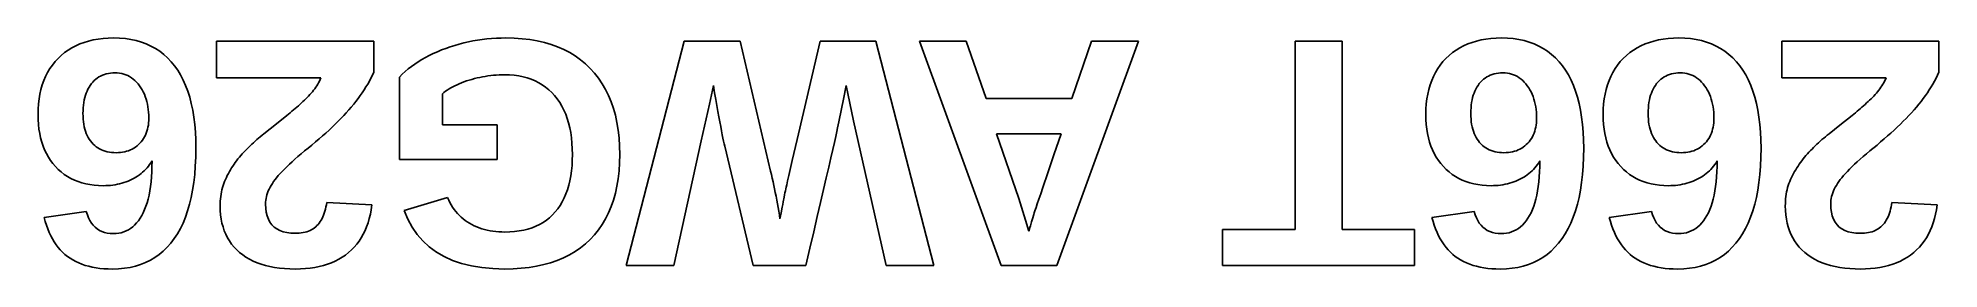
# Model space of a CAD drawing. Header units: metres. Extents: x -7.3 to 7.3, y -23.4 to 23.4.
# Drawn here: x -7.29 to 7.26, y -23.41 to -21.64 of the extents above.
import ezdxf

# ---------------------------------------------------------------- set-up
doc = ezdxf.new("R2010")
doc.units = ezdxf.units.M

msp = doc.modelspace()

# ---------------------------------------------------------------- linework, layer by layer
for p, q in [((-6.97128, -21.6805), (-7.00256, -21.6944)), ((-6.93861, -21.6685), (-6.97128, -21.6805)), ((-6.90454, -21.6583), (-6.93861, -21.6685)), ((-6.86909, -21.65), (-6.90454, -21.6583)), ((-6.83226, -21.6435), (-6.86909, -21.65)), ((-6.79404, -21.6389), (-6.83226, -21.6435)), ((-6.75443, -21.6362), (-6.79404, -21.6389)), ((-6.71342, -21.6352), (-6.75443, -21.6362)), ((-6.6675, -21.6365), (-6.71342, -21.6352)), ((-6.62325, -21.6403), (-6.6675, -21.6365)), ((-6.58066, -21.6466), (-6.62325, -21.6403)), ((-6.53973, -21.6554), (-6.58066, -21.6466)), ((-6.50049, -21.6667), (-6.53973, -21.6554)), ((-6.46291, -21.6806), (-6.50049, -21.6667)), ((-6.42699, -21.697), (-6.46291, -21.6806)), ((-4.72092, -21.6596), (-5.92445, -21.6596)), ((-5.92445, -21.6596), (-5.92445, -21.9416)), ((-4.72092, -21.8976), (-4.72092, -21.6596)), ((-4.0666, -21.6822), (-4.10094, -21.692)), ((-4.03201, -21.6732), (-4.0666, -21.6822)), ((-3.99716, -21.6653), (-4.03201, -21.6732)), ((-3.96207, -21.6582), (-3.99716, -21.6653)), ((-3.92673, -21.6521), (-3.96207, -21.6582)), ((-3.89111, -21.647), (-3.92673, -21.6521)), ((-3.85526, -21.6427), (-3.89111, -21.647)), ((-3.81915, -21.6395), (-3.85526, -21.6427)), ((-3.78279, -21.6371), (-3.81915, -21.6395)), ((-3.74617, -21.6357), (-3.78279, -21.6371)), ((-3.7093, -21.6352), (-3.74617, -21.6357)), ((-3.64586, -21.6366), (-3.7093, -21.6352)), ((-3.5847, -21.6407), (-3.64586, -21.6366)), ((-3.52585, -21.6476), (-3.5847, -21.6407)), ((-3.46928, -21.6572), (-3.52585, -21.6476)), ((-3.41502, -21.6696), (-3.46928, -21.6572)), ((-3.36305, -21.6848), (-3.41502, -21.6696)), ((-3.31339, -21.7026), (-3.36305, -21.6848)), ((-2.34366, -21.6596), (-2.78796, -23.3795)), ((-1.91644, -21.6596), (-2.34366, -21.6596)), ((-1.6833, -22.6544), (-1.91644, -21.6596)), ((-1.30368, -21.6596), (-1.43127, -22.2065)), ((-0.87648, -21.6596), (-1.30368, -21.6596)), ((-0.43338, -23.3795), (-0.87648, -21.6596)), ((-0.18552, -21.6596), (-0.54193, -21.6596)), ((-0.54193, -21.6596), (0.08301, -23.3795)), ((-0.03293, -22.0991), (-0.18552, -21.6596)), ((0.5078, -23.3795), (1.13521, -21.6596)), ((0.77512, -21.6596), (0.62253, -22.0991)), ((1.13521, -21.6596), (0.77512, -21.6596)), ((2.69301, -21.6596), (2.33293, -21.6596)), ((2.33293, -21.6596), (2.33293, -23.1012)), ((2.69301, -23.1012), (2.69301, -21.6596)), ((3.65501, -21.6805), (3.62372, -21.6944)), ((3.68768, -21.6685), (3.65501, -21.6805)), ((3.72176, -21.6583), (3.68768, -21.6685)), ((3.7572, -21.65), (3.72176, -21.6583)), ((3.79404, -21.6435), (3.7572, -21.65)), ((3.83226, -21.6389), (3.79404, -21.6435)), ((3.87187, -21.6362), (3.83226, -21.6389)), ((3.91287, -21.6352), (3.87187, -21.6362)), ((3.95879, -21.6365), (3.91287, -21.6352)), ((4.00305, -21.6403), (3.95879, -21.6365)), ((4.04564, -21.6466), (4.00305, -21.6403)), ((4.08655, -21.6554), (4.04564, -21.6466)), ((4.12581, -21.6667), (4.08655, -21.6554)), ((4.16339, -21.6806), (4.12581, -21.6667)), ((4.1993, -21.697), (4.16339, -21.6806)), ((5.0128, -21.6805), (4.98151, -21.6944)), ((5.04547, -21.6685), (5.0128, -21.6805)), ((5.07954, -21.6583), (5.04547, -21.6685)), ((5.11499, -21.65), (5.07954, -21.6583)), ((5.15182, -21.6435), (5.11499, -21.65)), ((5.19005, -21.6389), (5.15182, -21.6435)), ((5.22966, -21.6362), (5.19005, -21.6389)), ((5.27066, -21.6352), (5.22966, -21.6362)), ((5.31657, -21.6365), (5.27066, -21.6352)), ((5.36084, -21.6403), (5.31657, -21.6365)), ((5.40343, -21.6466), (5.36084, -21.6403)), ((5.44434, -21.6554), (5.40343, -21.6466)), ((5.4836, -21.6667), (5.44434, -21.6554)), ((5.52118, -21.6806), (5.4836, -21.6667)), ((5.55708, -21.697), (5.52118, -21.6806)), ((7.26315, -21.6596), (6.05963, -21.6596)), ((6.05963, -21.6596), (6.05963, -21.9416)), ((7.26315, -21.8976), (7.26315, -21.6596)), ((-7.16096, -21.8162), (-7.18188, -21.8423)), ((-7.13821, -21.7915), (-7.16096, -21.8162)), ((-7.11386, -21.7684), (-7.13821, -21.7915)), ((-7.08812, -21.7471), (-7.11386, -21.7684)), ((-7.06099, -21.7277), (-7.08812, -21.7471)), ((-7.03247, -21.7101), (-7.06099, -21.7277)), ((-7.00256, -21.6944), (-7.03247, -21.7101)), ((-6.39275, -21.7159), (-6.42699, -21.697)), ((-6.36017, -21.7373), (-6.39275, -21.7159)), ((-6.32925, -21.7613), (-6.36017, -21.7373)), ((-6.30002, -21.7877), (-6.32925, -21.7613)), ((-6.27245, -21.8167), (-6.30002, -21.7877)), ((-6.24654, -21.8482), (-6.27245, -21.8167)), ((-4.38094, -21.8177), (-4.40733, -21.8353)), ((-4.35358, -21.8008), (-4.38094, -21.8177)), ((-4.32523, -21.7846), (-4.35358, -21.8008)), ((-4.2959, -21.7691), (-4.32523, -21.7846)), ((-4.26561, -21.7544), (-4.2959, -21.7691)), ((-4.23433, -21.7404), (-4.26561, -21.7544)), ((-4.20209, -21.7271), (-4.23433, -21.7404)), ((-4.16887, -21.7146), (-4.20209, -21.7271)), ((-4.13503, -21.7028), (-4.16887, -21.7146)), ((-4.10094, -21.692), (-4.13503, -21.7028)), ((-3.26601, -21.7233), (-3.31339, -21.7026)), ((-3.22093, -21.7467), (-3.26601, -21.7233)), ((-3.17816, -21.7728), (-3.22093, -21.7467)), ((-3.13766, -21.8017), (-3.17816, -21.7728)), ((-3.09949, -21.8334), (-3.13766, -21.8017)), ((3.46533, -21.8162), (3.44441, -21.8423)), ((3.48808, -21.7915), (3.46533, -21.8162)), ((3.51244, -21.7684), (3.48808, -21.7915)), ((3.53818, -21.7471), (3.51244, -21.7684)), ((3.56531, -21.7277), (3.53818, -21.7471)), ((3.59383, -21.7101), (3.56531, -21.7277)), ((3.62372, -21.6944), (3.59383, -21.7101)), ((4.23355, -21.7159), (4.1993, -21.697)), ((4.26613, -21.7373), (4.23355, -21.7159)), ((4.29703, -21.7613), (4.26613, -21.7373)), ((4.32628, -21.7877), (4.29703, -21.7613)), ((4.35385, -21.8167), (4.32628, -21.7877)), ((4.37975, -21.8482), (4.35385, -21.8167)), ((4.82312, -21.8162), (4.80219, -21.8423)), ((4.84587, -21.7915), (4.82312, -21.8162)), ((4.87022, -21.7684), (4.84587, -21.7915)), ((4.89597, -21.7471), (4.87022, -21.7684)), ((4.9231, -21.7277), (4.89597, -21.7471)), ((4.95161, -21.7101), (4.9231, -21.7277)), ((4.98151, -21.6944), (4.95161, -21.7101)), ((5.59134, -21.7159), (5.55708, -21.697)), ((5.62392, -21.7373), (5.59134, -21.7159)), ((5.65482, -21.7613), (5.62392, -21.7373)), ((5.68407, -21.7877), (5.65482, -21.7613)), ((5.71164, -21.8167), (5.68407, -21.7877)), ((5.73753, -21.8482), (5.71164, -21.8167)), ((-7.24741, -21.9609), (-7.25925, -21.994)), ((-7.23376, -21.9292), (-7.24741, -21.9609)), ((-7.21829, -21.8988), (-7.23376, -21.9292)), ((-7.201, -21.8699), (-7.21829, -21.8988)), ((-7.18188, -21.8423), (-7.201, -21.8699)), ((-6.8831, -21.9849), (-6.87283, -21.9727)), ((-6.87283, -21.9727), (-6.86197, -21.9615)), ((-6.86197, -21.9615), (-6.85051, -21.9513)), ((-6.85051, -21.9513), (-6.83842, -21.942)), ((-6.83842, -21.942), (-6.82574, -21.9337)), ((-6.82574, -21.9337), (-6.81245, -21.9264)), ((-6.81245, -21.9264), (-6.79857, -21.9201)), ((-6.79857, -21.9201), (-6.78406, -21.9147)), ((-6.78406, -21.9147), (-6.76895, -21.9103)), ((-6.76895, -21.9103), (-6.75323, -21.9069)), ((-6.75323, -21.9069), (-6.73691, -21.9045)), ((-6.73691, -21.9045), (-6.71999, -21.903)), ((-6.71999, -21.903), (-6.70245, -21.9025)), ((-6.70245, -21.9025), (-6.68488, -21.9031)), ((-6.68488, -21.9031), (-6.66782, -21.9049)), ((-6.66782, -21.9049), (-6.65131, -21.9078)), ((-6.65131, -21.9078), (-6.63531, -21.9118)), ((-6.63531, -21.9118), (-6.61984, -21.9171)), ((-6.61984, -21.9171), (-6.6049, -21.9235)), ((-6.6049, -21.9235), (-6.59048, -21.931)), ((-6.59048, -21.931), (-6.5766, -21.9398)), ((-6.5766, -21.9398), (-6.56325, -21.9496)), ((-6.56325, -21.9496), (-6.55042, -21.9607)), ((-6.55042, -21.9607), (-6.53812, -21.9729)), ((-6.53812, -21.9729), (-6.52634, -21.9863)), ((-6.22244, -21.8822), (-6.24654, -21.8482)), ((-6.20026, -21.9186), (-6.22244, -21.8822)), ((-6.18001, -21.9575), (-6.20026, -21.9186)), ((-6.1617, -21.9988), (-6.18001, -21.9575)), ((-5.92445, -21.9416), (-5.12616, -21.9416)), ((-5.14384, -21.9777), (-5.1506, -21.9895)), ((-5.13753, -21.9658), (-5.14384, -21.9777)), ((-5.13162, -21.9538), (-5.13753, -21.9658)), ((-5.12616, -21.9416), (-5.13162, -21.9538)), ((-4.76761, -21.9879), (-4.75493, -21.9654)), ((-4.75493, -21.9654), (-4.74292, -21.9429)), ((-4.74292, -21.9429), (-4.73158, -21.9203)), ((-4.73158, -21.9203), (-4.72092, -21.8976)), ((-4.50317, -21.913), (-4.52469, -21.9343)), ((-4.52469, -21.9343), (-4.52469, -22.5665)), ((-4.48067, -21.8925), (-4.50317, -21.913)), ((-4.4572, -21.8727), (-4.48067, -21.8925)), ((-4.43275, -21.8537), (-4.4572, -21.8727)), ((-4.40733, -21.8353), (-4.43275, -21.8537)), ((-4.06674, -21.9854), (-4.04893, -21.9781)), ((-4.04893, -21.9781), (-4.03043, -21.9712)), ((-4.03043, -21.9712), (-4.0112, -21.9645)), ((-4.0112, -21.9645), (-3.99127, -21.9581)), ((-3.99127, -21.9581), (-3.97095, -21.952)), ((-3.97095, -21.952), (-3.95052, -21.9465)), ((-3.95052, -21.9465), (-3.92998, -21.9414)), ((-3.92998, -21.9414), (-3.90935, -21.9368)), ((-3.90935, -21.9368), (-3.88861, -21.9327)), ((-3.88861, -21.9327), (-3.86777, -21.929)), ((-3.86777, -21.929), (-3.84683, -21.9259)), ((-3.84683, -21.9259), (-3.82579, -21.9232)), ((-3.82579, -21.9232), (-3.80466, -21.9211)), ((-3.80466, -21.9211), (-3.7834, -21.9194)), ((-3.7834, -21.9194), (-3.76207, -21.9182)), ((-3.76207, -21.9182), (-3.74063, -21.9174)), ((-3.74063, -21.9174), (-3.71909, -21.9172)), ((-3.71909, -21.9172), (-3.68179, -21.9181)), ((-3.68179, -21.9181), (-3.64583, -21.9209)), ((-3.64583, -21.9209), (-3.61116, -21.9257)), ((-3.61116, -21.9257), (-3.5778, -21.9323)), ((-3.5778, -21.9323), (-3.54576, -21.9407)), ((-3.54576, -21.9407), (-3.51501, -21.9511)), ((-3.51501, -21.9511), (-3.48558, -21.9634)), ((-3.48558, -21.9634), (-3.45744, -21.9775)), ((-3.45744, -21.9775), (-3.43063, -21.9935)), ((-3.0636, -21.8678), (-3.09949, -21.8334)), ((-3.03018, -21.9047), (-3.0636, -21.8678)), ((-2.99945, -21.9439), (-3.03018, -21.9047)), ((-2.97141, -21.9854), (-2.99945, -21.9439)), ((3.37889, -21.9609), (3.36705, -21.994)), ((3.39253, -21.9292), (3.37889, -21.9609)), ((3.408, -21.8988), (3.39253, -21.9292)), ((3.42529, -21.8699), (3.408, -21.8988)), ((3.44441, -21.8423), (3.42529, -21.8699)), ((3.74319, -21.9849), (3.75345, -21.9727)), ((3.75345, -21.9727), (3.76431, -21.9615)), ((3.76431, -21.9615), (3.77579, -21.9513)), ((3.77579, -21.9513), (3.78786, -21.942)), ((3.78786, -21.942), (3.80055, -21.9337)), ((3.80055, -21.9337), (3.81384, -21.9264)), ((3.81384, -21.9264), (3.82773, -21.9201)), ((3.82773, -21.9201), (3.84224, -21.9147)), ((3.84224, -21.9147), (3.85735, -21.9103)), ((3.85735, -21.9103), (3.87306, -21.9069)), ((3.87306, -21.9069), (3.88939, -21.9045)), ((3.88939, -21.9045), (3.90631, -21.903)), ((3.90631, -21.903), (3.92384, -21.9025)), ((3.92384, -21.9025), (3.94142, -21.9031)), ((3.94142, -21.9031), (3.95847, -21.9049)), ((3.95847, -21.9049), (3.97499, -21.9078)), ((3.97499, -21.9078), (3.99098, -21.9118)), ((3.99098, -21.9118), (4.00645, -21.9171)), ((4.00645, -21.9171), (4.02139, -21.9235)), ((4.02139, -21.9235), (4.03581, -21.931)), ((4.03581, -21.931), (4.0497, -21.9398)), ((4.0497, -21.9398), (4.06305, -21.9496)), ((4.06305, -21.9496), (4.07588, -21.9607)), ((4.07588, -21.9607), (4.08818, -21.9729)), ((4.08818, -21.9729), (4.09996, -21.9863)), ((4.40385, -21.8822), (4.37975, -21.8482)), ((4.42604, -21.9186), (4.40385, -21.8822)), ((4.44629, -21.9575), (4.42604, -21.9186)), ((4.4646, -21.9988), (4.44629, -21.9575)), ((4.73668, -21.9609), (4.72484, -21.994)), ((4.75032, -21.9292), (4.73668, -21.9609)), ((4.76579, -21.8988), (4.75032, -21.9292)), ((4.78308, -21.8699), (4.76579, -21.8988)), ((4.80219, -21.8423), (4.78308, -21.8699)), ((5.10098, -21.9849), (5.11124, -21.9727)), ((5.11124, -21.9727), (5.1221, -21.9615)), ((5.1221, -21.9615), (5.13358, -21.9513)), ((5.13358, -21.9513), (5.14565, -21.942)), ((5.14565, -21.942), (5.15834, -21.9337)), ((5.15834, -21.9337), (5.17162, -21.9264)), ((5.17162, -21.9264), (5.18552, -21.9201)), ((5.18552, -21.9201), (5.20003, -21.9147)), ((5.20003, -21.9147), (5.21513, -21.9103)), ((5.21513, -21.9103), (5.23085, -21.9069)), ((5.23085, -21.9069), (5.24718, -21.9045)), ((5.24718, -21.9045), (5.2641, -21.903)), ((5.2641, -21.903), (5.28163, -21.9025)), ((5.28163, -21.9025), (5.29921, -21.9031)), ((5.29921, -21.9031), (5.31625, -21.9049)), ((5.31625, -21.9049), (5.33278, -21.9078)), ((5.33278, -21.9078), (5.34877, -21.9118)), ((5.34877, -21.9118), (5.36424, -21.9171)), ((5.36424, -21.9171), (5.37918, -21.9235)), ((5.37918, -21.9235), (5.3936, -21.931)), ((5.3936, -21.931), (5.40749, -21.9398)), ((5.40749, -21.9398), (5.42084, -21.9496)), ((5.42084, -21.9496), (5.43367, -21.9607)), ((5.43367, -21.9607), (5.44597, -21.9729)), ((5.44597, -21.9729), (5.45775, -21.9863)), ((5.76164, -21.8822), (5.73753, -21.8482)), ((5.78383, -21.9186), (5.76164, -21.8822)), ((5.80408, -21.9575), (5.78383, -21.9186)), ((5.82239, -21.9988), (5.80408, -21.9575)), ((6.05963, -21.9416), (6.85793, -21.9416)), ((6.84023, -21.9777), (6.83348, -21.9895)), ((6.84656, -21.9658), (6.84023, -21.9777)), ((6.85245, -21.9538), (6.84656, -21.9658)), ((6.85793, -21.9416), (6.85245, -21.9538)), ((7.21648, -21.9879), (7.22916, -21.9654)), ((7.22916, -21.9654), (7.24117, -21.9429)), ((7.24117, -21.9429), (7.2525, -21.9203)), ((7.2525, -21.9203), (7.26315, -21.8976)), ((-7.28381, -22.1019), (-7.28836, -22.1406)), ((-7.27744, -22.0645), (-7.28381, -22.1019)), ((-7.26926, -22.0286), (-7.27744, -22.0645)), ((-7.25925, -21.994), (-7.26926, -22.0286)), ((-6.94167, -22.1291), (-6.93822, -22.1101)), ((-6.93822, -22.1101), (-6.93401, -22.0919)), ((-6.93401, -22.0919), (-6.92903, -22.0744)), ((-6.92903, -22.0744), (-6.92329, -22.0576)), ((-6.92329, -22.0576), (-6.91678, -22.0416)), ((-6.91678, -22.0416), (-6.90952, -22.0263)), ((-6.90952, -22.0263), (-6.90147, -22.0118)), ((-6.90147, -22.0118), (-6.89267, -21.998)), ((-6.89267, -21.998), (-6.8831, -21.9849)), ((-6.52634, -21.9863), (-6.51509, -22.0008)), ((-6.51509, -22.0008), (-6.50452, -22.0162)), ((-6.50452, -22.0162), (-6.4948, -22.0323)), ((-6.4948, -22.0323), (-6.48593, -22.0489)), ((-6.48593, -22.0489), (-6.47791, -22.0662)), ((-6.47791, -22.0662), (-6.47072, -22.0841)), ((-6.47072, -22.0841), (-6.46439, -22.1026)), ((-6.46439, -22.1026), (-6.45889, -22.1217)), ((-6.45889, -22.1217), (-6.45424, -22.1414)), ((-6.14529, -22.0425), (-6.1617, -21.9988)), ((-6.13083, -22.0886), (-6.14529, -22.0425)), ((-6.1183, -22.1372), (-6.13083, -22.0886)), ((-5.26373, -22.1226), (-5.27516, -22.1332)), ((-5.25249, -22.1119), (-5.26373, -22.1226)), ((-5.24141, -22.1012), (-5.25249, -22.1119)), ((-5.23051, -22.0905), (-5.24141, -22.1012)), ((-5.21994, -22.0798), (-5.23051, -22.0905)), ((-5.20978, -22.0689), (-5.21994, -22.0798)), ((-5.20004, -22.0579), (-5.20978, -22.0689)), ((-5.19073, -22.0468), (-5.20004, -22.0579)), ((-5.18185, -22.0356), (-5.19073, -22.0468)), ((-5.1734, -22.0242), (-5.18185, -22.0356)), ((-5.16537, -22.0128), (-5.1734, -22.0242)), ((-5.15778, -22.0012), (-5.16537, -22.0128)), ((-5.1506, -21.9895), (-5.15778, -22.0012)), ((-4.87517, -22.1423), (-4.85779, -22.1205)), ((-4.85779, -22.1205), (-4.84108, -22.0986)), ((-4.84108, -22.0986), (-4.82504, -22.0767)), ((-4.82504, -22.0767), (-4.80968, -22.0546)), ((-4.80968, -22.0546), (-4.79498, -22.0324)), ((-4.79498, -22.0324), (-4.78096, -22.0102)), ((-4.78096, -22.0102), (-4.76761, -21.9879)), ((-4.19513, -22.0624), (-4.18369, -22.0528)), ((-4.19513, -22.3005), (-4.19513, -22.0624)), ((-4.18369, -22.0528), (-4.17155, -22.0434)), ((-4.17155, -22.0434), (-4.15871, -22.0343)), ((-4.15871, -22.0343), (-4.14514, -22.0255)), ((-4.14514, -22.0255), (-4.13087, -22.017)), ((-4.13087, -22.017), (-4.11591, -22.0087)), ((-4.11591, -22.0087), (-4.10022, -22.0006)), ((-4.10022, -22.0006), (-4.08383, -21.9929)), ((-4.08383, -21.9929), (-4.06674, -21.9854)), ((-3.43063, -21.9935), (-3.40512, -22.0114)), ((-3.40512, -22.0114), (-3.38091, -22.0312)), ((-3.38091, -22.0312), (-3.35802, -22.0529)), ((-3.35802, -22.0529), (-3.33641, -22.0765)), ((-3.33641, -22.0765), (-3.31628, -22.1018)), ((-3.31628, -22.1018), (-3.29776, -22.1286)), ((-2.94601, -22.0293), (-2.97141, -21.9854)), ((-2.92329, -22.0754), (-2.94601, -22.0293)), ((-2.90326, -22.1239), (-2.92329, -22.0754)), ((-2.1508, -22.1418), (-2.12029, -22.0002)), ((-2.12029, -22.0002), (-2.11111, -22.0542)), ((-2.11111, -22.0542), (-2.10236, -22.1052)), ((-2.10236, -22.1052), (-2.09401, -22.1532)), ((-1.13977, -22.1785), (-1.12436, -22.1032)), ((-1.12436, -22.1032), (-1.1035, -22.0002)), ((-1.1035, -22.0002), (-1.04735, -22.2687)), ((0.62253, -22.0991), (-0.03293, -22.0991)), ((3.34248, -22.1019), (3.33794, -22.1406)), ((3.34886, -22.0645), (3.34248, -22.1019)), ((3.35704, -22.0286), (3.34886, -22.0645)), ((3.36705, -21.994), (3.35704, -22.0286)), ((3.68463, -22.1291), (3.68808, -22.1101)), ((3.68808, -22.1101), (3.69229, -22.0919)), ((3.69229, -22.0919), (3.69727, -22.0744)), ((3.69727, -22.0744), (3.703, -22.0576)), ((3.703, -22.0576), (3.70952, -22.0416)), ((3.70952, -22.0416), (3.71678, -22.0263)), ((3.71678, -22.0263), (3.72482, -22.0118)), ((3.72482, -22.0118), (3.73363, -21.998)), ((3.73363, -21.998), (3.74319, -21.9849)), ((4.09996, -21.9863), (4.11121, -22.0008)), ((4.11121, -22.0008), (4.12178, -22.0162)), ((4.12178, -22.0162), (4.13148, -22.0323)), ((4.13148, -22.0323), (4.14037, -22.0489)), ((4.14037, -22.0489), (4.14839, -22.0662)), ((4.14839, -22.0662), (4.15558, -22.0841)), ((4.15558, -22.0841), (4.16191, -22.1026)), ((4.16191, -22.1026), (4.1674, -22.1217)), ((4.1674, -22.1217), (4.17206, -22.1414)), ((4.481, -22.0425), (4.4646, -21.9988)), ((4.49545, -22.0886), (4.481, -22.0425)), ((4.508, -22.1372), (4.49545, -22.0886)), ((4.70027, -22.1019), (4.69572, -22.1406)), ((4.70663, -22.0645), (4.70027, -22.1019)), ((4.71483, -22.0286), (4.70663, -22.0645)), ((4.72484, -21.994), (4.71483, -22.0286)), ((5.04242, -22.1291), (5.04587, -22.1101)), ((5.04587, -22.1101), (5.05008, -22.0919)), ((5.05008, -22.0919), (5.05505, -22.0744)), ((5.05505, -22.0744), (5.06079, -22.0576)), ((5.06079, -22.0576), (5.06731, -22.0416)), ((5.06731, -22.0416), (5.07457, -22.0263)), ((5.07457, -22.0263), (5.08261, -22.0118)), ((5.08261, -22.0118), (5.09142, -21.998)), ((5.09142, -21.998), (5.10098, -21.9849)), ((5.45775, -21.9863), (5.46899, -22.0008)), ((5.46899, -22.0008), (5.47955, -22.0162)), ((5.47955, -22.0162), (5.48927, -22.0323)), ((5.48927, -22.0323), (5.49815, -22.0489)), ((5.49815, -22.0489), (5.50618, -22.0662)), ((5.50618, -22.0662), (5.51337, -22.0841)), ((5.51337, -22.0841), (5.5197, -22.1026)), ((5.5197, -22.1026), (5.52519, -22.1217)), ((5.52519, -22.1217), (5.52985, -22.1414)), ((5.83878, -22.0425), (5.82239, -21.9988)), ((5.85324, -22.0886), (5.83878, -22.0425)), ((5.86578, -22.1372), (5.85324, -22.0886)), ((6.72035, -22.1226), (6.70892, -22.1332)), ((6.7316, -22.1119), (6.72035, -22.1226)), ((6.74268, -22.1012), (6.7316, -22.1119)), ((6.75356, -22.0905), (6.74268, -22.1012)), ((6.76414, -22.0798), (6.75356, -22.0905)), ((6.77431, -22.0689), (6.76414, -22.0798)), ((6.78404, -22.0579), (6.77431, -22.0689)), ((6.79333, -22.0468), (6.78404, -22.0579)), ((6.80222, -22.0356), (6.79333, -22.0468)), ((6.81067, -22.0242), (6.80222, -22.0356)), ((6.81871, -22.0128), (6.81067, -22.0242)), ((6.82631, -22.0012), (6.81871, -22.0128)), ((6.83348, -21.9895), (6.82631, -22.0012)), ((7.10892, -22.1423), (7.1263, -22.1205)), ((7.1263, -22.1205), (7.14301, -22.0986)), ((7.14301, -22.0986), (7.15904, -22.0767)), ((7.15904, -22.0767), (7.17441, -22.0546)), ((7.17441, -22.0546), (7.1891, -22.0324)), ((7.1891, -22.0324), (7.20312, -22.0102)), ((7.20312, -22.0102), (7.21648, -21.9879)), ((-7.29109, -22.1808), (-7.29201, -22.2224)), ((-7.29201, -22.2224), (-7.29121, -22.2604)), ((-7.29121, -22.2604), (-7.28882, -22.2972)), ((-7.28836, -22.1406), (-7.29109, -22.1808)), ((-6.94778, -22.2126), (-6.9474, -22.1906)), ((-6.94739, -22.2347), (-6.94778, -22.2126)), ((-6.9474, -22.1906), (-6.94626, -22.1694)), ((-6.94618, -22.256), (-6.94739, -22.2347)), ((-6.94626, -22.1694), (-6.94434, -22.1489)), ((-6.94418, -22.2765), (-6.94618, -22.256)), ((-6.94434, -22.1489), (-6.94167, -22.1291)), ((-6.45424, -22.1414), (-6.45044, -22.1617)), ((-6.45044, -22.1617), (-6.44748, -22.1827)), ((-6.44748, -22.1827), (-6.44537, -22.2042)), ((-6.44537, -22.2042), (-6.44411, -22.2264)), ((-6.44408, -22.2673), (-6.4453, -22.2849)), ((-6.44411, -22.2264), (-6.44368, -22.2492)), ((-6.44368, -22.2492), (-6.44408, -22.2673)), ((-6.1077, -22.1883), (-6.1183, -22.1372)), ((-6.09901, -22.2417), (-6.1077, -22.1883)), ((-6.09227, -22.2976), (-6.09901, -22.2417)), ((-5.38615, -22.2284), (-5.46619, -22.2923)), ((-5.37309, -22.2179), (-5.38615, -22.2284)), ((-5.36023, -22.2074), (-5.37309, -22.2179)), ((-5.34753, -22.1968), (-5.36023, -22.2074)), ((-5.33502, -22.1863), (-5.34753, -22.1968)), ((-5.32269, -22.1757), (-5.33502, -22.1863)), ((-5.31053, -22.1651), (-5.32269, -22.1757)), ((-5.29857, -22.1545), (-5.31053, -22.1651)), ((-5.28677, -22.1438), (-5.29857, -22.1545)), ((-5.27516, -22.1332), (-5.28677, -22.1438)), ((-4.99425, -22.2733), (-4.97253, -22.2512)), ((-4.97253, -22.2512), (-4.95158, -22.2292)), ((-4.95158, -22.2292), (-4.93138, -22.2074)), ((-4.93138, -22.2074), (-4.91194, -22.1857)), ((-4.91194, -22.1857), (-4.89322, -22.1641)), ((-4.89322, -22.1641), (-4.87517, -22.1423)), ((-3.29776, -22.1286), (-3.28085, -22.1571)), ((-3.28085, -22.1571), (-3.26555, -22.187)), ((-3.26555, -22.187), (-3.25186, -22.2186)), ((-3.25186, -22.2186), (-3.23978, -22.2517)), ((-3.23978, -22.2517), (-3.22931, -22.2864)), ((-2.88588, -22.1746), (-2.90326, -22.1239)), ((-2.87119, -22.2277), (-2.88588, -22.1746)), ((-2.85916, -22.283), (-2.87119, -22.2277)), ((-2.2155, -22.4225), (-2.1508, -22.1418)), ((-2.09401, -22.1532), (-2.08607, -22.198)), ((-2.08607, -22.198), (-2.07858, -22.2398)), ((-2.07858, -22.2398), (-2.07149, -22.2786)), ((-1.43127, -22.2065), (-1.4792, -22.4124)), ((-1.16002, -22.2764), (-1.13977, -22.1785)), ((-1.04735, -22.2687), (-0.79836, -23.3795)), ((3.33521, -22.1808), (3.33429, -22.2224)), ((3.33429, -22.2224), (3.33508, -22.2604)), ((3.33508, -22.2604), (3.33748, -22.2972)), ((3.33794, -22.1406), (3.33521, -22.1808)), ((3.67851, -22.2126), (3.67889, -22.1906)), ((3.67891, -22.2347), (3.67851, -22.2126)), ((3.67889, -22.1906), (3.68004, -22.1694)), ((3.68011, -22.256), (3.67891, -22.2347)), ((3.68004, -22.1694), (3.68195, -22.1489)), ((3.68211, -22.2765), (3.68011, -22.256)), ((3.68195, -22.1489), (3.68463, -22.1291)), ((4.17206, -22.1414), (4.17586, -22.1617)), ((4.17586, -22.1617), (4.17882, -22.1827)), ((4.17882, -22.1827), (4.18092, -22.2042)), ((4.18092, -22.2042), (4.18219, -22.2264)), ((4.18221, -22.2673), (4.181, -22.2849)), ((4.18219, -22.2264), (4.18262, -22.2492)), ((4.18262, -22.2492), (4.18221, -22.2673)), ((4.5186, -22.1883), (4.508, -22.1372)), ((4.52728, -22.2417), (4.5186, -22.1883)), ((4.53403, -22.2976), (4.52728, -22.2417)), ((4.69299, -22.1808), (4.69208, -22.2224)), ((4.69208, -22.2224), (4.69287, -22.2604)), ((4.69287, -22.2604), (4.69525, -22.2972)), ((4.69572, -22.1406), (4.69299, -22.1808)), ((5.0363, -22.2126), (5.03668, -22.1906)), ((5.0367, -22.2347), (5.0363, -22.2126)), ((5.03668, -22.1906), (5.03783, -22.1694)), ((5.0379, -22.256), (5.0367, -22.2347)), ((5.03783, -22.1694), (5.03973, -22.1489)), ((5.0399, -22.2765), (5.0379, -22.256)), ((5.03973, -22.1489), (5.04242, -22.1291)), ((5.52985, -22.1414), (5.53365, -22.1617)), ((5.53365, -22.1617), (5.53661, -22.1827)), ((5.53661, -22.1827), (5.53871, -22.2042)), ((5.53871, -22.2042), (5.53998, -22.2264)), ((5.53999, -22.2673), (5.53879, -22.2849)), ((5.53998, -22.2264), (5.54041, -22.2492)), ((5.54041, -22.2492), (5.53999, -22.2673)), ((5.87639, -22.1883), (5.86578, -22.1372)), ((5.88507, -22.2417), (5.87639, -22.1883)), ((5.89182, -22.2976), (5.88507, -22.2417)), ((6.59793, -22.2284), (6.50432, -22.3031)), ((6.61099, -22.2179), (6.59793, -22.2284)), ((6.62386, -22.2074), (6.61099, -22.2179)), ((6.63655, -22.1968), (6.62386, -22.2074)), ((6.64906, -22.1863), (6.63655, -22.1968)), ((6.66139, -22.1757), (6.64906, -22.1863)), ((6.67354, -22.1651), (6.66139, -22.1757)), ((6.68552, -22.1545), (6.67354, -22.1651)), ((6.69731, -22.1438), (6.68552, -22.1545)), ((6.70892, -22.1332), (6.69731, -22.1438)), ((6.98984, -22.2733), (7.01155, -22.2512)), ((7.01155, -22.2512), (7.0325, -22.2292)), ((7.0325, -22.2292), (7.0527, -22.2074)), ((7.0527, -22.2074), (7.07214, -22.1857)), ((7.07214, -22.1857), (7.09087, -22.1641)), ((7.09087, -22.1641), (7.10892, -22.1423)), ((-7.28882, -22.2972), (-7.28485, -22.3328)), ((-7.28485, -22.3328), (-7.2793, -22.3671)), ((-7.2793, -22.3671), (-7.27214, -22.4002)), ((-7.27214, -22.4002), (-7.2634, -22.4321)), ((-6.94138, -22.2962), (-6.94418, -22.2765)), ((-6.93776, -22.315), (-6.94138, -22.2962)), ((-6.93335, -22.3331), (-6.93776, -22.315)), ((-6.92815, -22.3503), (-6.93335, -22.3331)), ((-6.92213, -22.3667), (-6.92815, -22.3503)), ((-6.91531, -22.3823), (-6.92213, -22.3667)), ((-6.9077, -22.3971), (-6.91531, -22.3823)), ((-6.89928, -22.4111), (-6.9077, -22.3971)), ((-6.89006, -22.4242), (-6.89928, -22.4111)), ((-6.48412, -22.4054), (-6.49261, -22.418)), ((-6.47644, -22.3923), (-6.48412, -22.4054)), ((-6.46956, -22.3786), (-6.47644, -22.3923)), ((-6.4635, -22.3644), (-6.46956, -22.3786)), ((-6.45824, -22.3496), (-6.4635, -22.3644)), ((-6.4538, -22.3343), (-6.45824, -22.3496)), ((-6.45015, -22.3184), (-6.4538, -22.3343)), ((-6.44731, -22.3019), (-6.45015, -22.3184)), ((-6.4453, -22.2849), (-6.44731, -22.3019)), ((-6.08745, -22.3559), (-6.09227, -22.2976)), ((-6.08455, -22.4167), (-6.08745, -22.3559)), ((-5.61693, -22.4141), (-5.63005, -22.4258)), ((-5.60362, -22.4026), (-5.61693, -22.4141)), ((-5.59012, -22.3912), (-5.60362, -22.4026)), ((-5.57643, -22.38), (-5.59012, -22.3912)), ((-5.56253, -22.3688), (-5.57643, -22.38)), ((-5.46619, -22.2923), (-5.56253, -22.3688)), ((-5.16748, -22.432), (-5.14046, -22.4089)), ((-5.14046, -22.4089), (-5.1142, -22.3859)), ((-5.1142, -22.3859), (-5.0887, -22.3631)), ((-5.0887, -22.3631), (-5.06395, -22.3404)), ((-5.06395, -22.3404), (-5.03995, -22.3179)), ((-5.03995, -22.3179), (-5.01672, -22.2955)), ((-5.01672, -22.2955), (-4.99425, -22.2733)), ((-3.77522, -22.3005), (-4.19513, -22.3005)), ((-3.77522, -22.5665), (-3.77522, -22.3005)), ((-3.22931, -22.2864), (-3.22046, -22.3227)), ((-3.22046, -22.3227), (-3.21321, -22.3605)), ((-3.21321, -22.3605), (-3.20757, -22.3999)), ((-3.20757, -22.3999), (-3.20354, -22.4409)), ((-2.84981, -22.3407), (-2.85916, -22.283)), ((-2.84312, -22.4007), (-2.84981, -22.3407)), ((-2.83911, -22.4629), (-2.84312, -22.4007)), ((-2.07149, -22.2786), (-2.06482, -22.3143)), ((-2.06482, -22.3143), (-2.05858, -22.3469)), ((-2.05858, -22.3469), (-2.05275, -22.3764)), ((-2.05275, -22.3764), (-2.04733, -22.4029)), ((-2.04733, -22.4029), (-2.04234, -22.4263)), ((-1.4792, -22.4124), (-1.51656, -22.5733)), ((-1.19447, -22.4353), (-1.1842, -22.3894)), ((-1.1842, -22.3894), (-1.17606, -22.3524)), ((-1.17606, -22.3524), (-1.17001, -22.3243)), ((-1.17001, -22.3243), (-1.16002, -22.2764)), ((0.2173, -22.8644), (0.04762, -22.37)), ((0.04762, -22.37), (0.54198, -22.37)), ((0.54198, -22.37), (0.4868, -22.5308)), ((3.33748, -22.2972), (3.34145, -22.3328)), ((3.34145, -22.3328), (3.347, -22.3671)), ((3.347, -22.3671), (3.35416, -22.4002)), ((3.35416, -22.4002), (3.3629, -22.4321)), ((3.68492, -22.2962), (3.68211, -22.2765)), ((3.68854, -22.315), (3.68492, -22.2962)), ((3.69295, -22.3331), (3.68854, -22.315)), ((3.69815, -22.3503), (3.69295, -22.3331)), ((3.70416, -22.3667), (3.69815, -22.3503)), ((3.71098, -22.3823), (3.70416, -22.3667)), ((3.7186, -22.3971), (3.71098, -22.3823)), ((3.72702, -22.4111), (3.7186, -22.3971)), ((3.73624, -22.4242), (3.72702, -22.4111)), ((4.14218, -22.4054), (4.13368, -22.418)), ((4.14986, -22.3923), (4.14218, -22.4054)), ((4.15674, -22.3786), (4.14986, -22.3923)), ((4.1628, -22.3644), (4.15674, -22.3786)), ((4.16806, -22.3496), (4.1628, -22.3644)), ((4.1725, -22.3343), (4.16806, -22.3496)), ((4.17615, -22.3184), (4.1725, -22.3343)), ((4.17897, -22.3019), (4.17615, -22.3184)), ((4.181, -22.2849), (4.17897, -22.3019)), ((4.53885, -22.3559), (4.53403, -22.2976)), ((4.54175, -22.4167), (4.53885, -22.3559)), ((4.69525, -22.2972), (4.69923, -22.3328)), ((4.69923, -22.3328), (4.70479, -22.3671)), ((4.70479, -22.3671), (4.71194, -22.4002)), ((4.71194, -22.4002), (4.72069, -22.4321)), ((5.04271, -22.2962), (5.0399, -22.2765)), ((5.04631, -22.315), (5.04271, -22.2962)), ((5.05072, -22.3331), (5.04631, -22.315)), ((5.05594, -22.3503), (5.05072, -22.3331)), ((5.06195, -22.3667), (5.05594, -22.3503)), ((5.06877, -22.3823), (5.06195, -22.3667)), ((5.07639, -22.3971), (5.06877, -22.3823)), ((5.08481, -22.4111), (5.07639, -22.3971)), ((5.09402, -22.4242), (5.08481, -22.4111)), ((5.49995, -22.4054), (5.49147, -22.418)), ((5.50764, -22.3923), (5.49995, -22.4054)), ((5.51453, -22.3786), (5.50764, -22.3923)), ((5.52058, -22.3644), (5.51453, -22.3786)), ((5.52585, -22.3496), (5.52058, -22.3644)), ((5.53029, -22.3343), (5.52585, -22.3496)), ((5.53394, -22.3184), (5.53029, -22.3343)), ((5.53676, -22.3019), (5.53394, -22.3184)), ((5.53879, -22.2849), (5.53676, -22.3019)), ((5.89664, -22.3559), (5.89182, -22.2976)), ((5.89954, -22.4167), (5.89664, -22.3559)), ((6.36714, -22.4141), (6.35403, -22.4258)), ((6.38046, -22.4026), (6.36714, -22.4141)), ((6.39397, -22.3912), (6.38046, -22.4026)), ((6.40765, -22.38), (6.39397, -22.3912)), ((6.42155, -22.3688), (6.40765, -22.38)), ((6.50432, -22.3031), (6.42155, -22.3688)), ((6.81659, -22.432), (6.84361, -22.4089)), ((6.84361, -22.4089), (6.86989, -22.3859)), ((6.86989, -22.3859), (6.89539, -22.3631)), ((6.89539, -22.3631), (6.92014, -22.3404)), ((6.92014, -22.3404), (6.94412, -22.3179)), ((6.94412, -22.3179), (6.96736, -22.2955)), ((6.96736, -22.2955), (6.98984, -22.2733)), ((-7.2634, -22.4321), (-7.25307, -22.4627)), ((-7.25307, -22.4627), (-7.24115, -22.4921)), ((-7.24115, -22.4921), (-7.22765, -22.5202)), ((-7.22765, -22.5202), (-7.21255, -22.5471)), ((-7.21255, -22.5471), (-7.19588, -22.5727)), ((-6.88004, -22.4366), (-6.89006, -22.4242)), ((-6.86931, -22.448), (-6.88004, -22.4366)), ((-6.858, -22.4586), (-6.86931, -22.448)), ((-6.84607, -22.4682), (-6.858, -22.4586)), ((-6.83356, -22.4769), (-6.84607, -22.4682)), ((-6.82043, -22.4847), (-6.83356, -22.4769)), ((-6.80672, -22.4916), (-6.82043, -22.4847)), ((-6.7924, -22.4976), (-6.80672, -22.4916)), ((-6.77748, -22.5026), (-6.7924, -22.4976)), ((-6.76196, -22.5067), (-6.77748, -22.5026)), ((-6.74585, -22.5099), (-6.76196, -22.5067)), ((-6.72913, -22.5122), (-6.74585, -22.5099)), ((-6.71181, -22.5136), (-6.72913, -22.5122)), ((-6.69389, -22.5141), (-6.71181, -22.5136)), ((-6.6767, -22.5136), (-6.69389, -22.5141)), ((-6.66003, -22.5123), (-6.6767, -22.5136)), ((-6.64391, -22.5102), (-6.66003, -22.5123)), ((-6.62833, -22.5072), (-6.64391, -22.5102)), ((-6.61327, -22.5033), (-6.62833, -22.5072)), ((-6.59874, -22.4986), (-6.61327, -22.5033)), ((-6.58475, -22.493), (-6.59874, -22.4986)), ((-6.57129, -22.4866), (-6.58475, -22.493)), ((-6.55836, -22.4793), (-6.57129, -22.4866)), ((-6.54597, -22.4711), (-6.55836, -22.4793)), ((-6.53413, -22.4621), (-6.54597, -22.4711)), ((-6.52281, -22.4522), (-6.53413, -22.4621)), ((-6.51202, -22.4415), (-6.52281, -22.4522)), ((-6.50191, -22.43), (-6.51202, -22.4415)), ((-6.49261, -22.418), (-6.50191, -22.43)), ((-6.08751, -22.6161), (-6.08456, -22.5493)), ((-6.08456, -22.5493), (-6.08359, -22.4799)), ((-6.08359, -22.4799), (-6.08455, -22.4167)), ((-5.75021, -22.5489), (-5.76086, -22.562)), ((-5.73923, -22.536), (-5.75021, -22.5489)), ((-5.72794, -22.5232), (-5.73923, -22.536)), ((-5.71638, -22.5106), (-5.72794, -22.5232)), ((-5.70464, -22.4981), (-5.71638, -22.5106)), ((-5.69269, -22.4857), (-5.70464, -22.4981)), ((-5.68054, -22.4735), (-5.69269, -22.4857)), ((-5.66821, -22.4614), (-5.68054, -22.4735)), ((-5.65569, -22.4494), (-5.66821, -22.4614)), ((-5.64296, -22.4375), (-5.65569, -22.4494)), ((-5.63005, -22.4258), (-5.64296, -22.4375)), ((-5.32475, -22.5639), (-5.30144, -22.5435)), ((-5.30144, -22.5435), (-5.27684, -22.5225)), ((-5.27684, -22.5225), (-5.25096, -22.5009)), ((-5.25096, -22.5009), (-5.2238, -22.4787)), ((-5.2238, -22.4787), (-5.19527, -22.4553)), ((-5.19527, -22.4553), (-5.16748, -22.432)), ((-3.20354, -22.4409), (-3.20113, -22.4834)), ((-3.20113, -22.4834), (-3.20032, -22.5275)), ((-3.20032, -22.5275), (-3.2011, -22.5708)), ((-2.83913, -22.5917), (-2.83778, -22.5275)), ((-2.83778, -22.5275), (-2.83911, -22.4629)), ((-2.423, -23.3795), (-2.2155, -22.4225)), ((-2.04234, -22.4263), (-2.03778, -22.4467)), ((-2.03778, -22.4467), (-2.03362, -22.464)), ((-2.03362, -22.464), (-1.81635, -23.3795)), ((-1.23798, -22.6258), (-1.22136, -22.5534)), ((-1.22136, -22.5534), (-1.20686, -22.4899)), ((-1.20686, -22.4899), (-1.19447, -22.4353)), ((0.4868, -22.5308), (0.43993, -22.6677)), ((3.3629, -22.4321), (3.37321, -22.4627)), ((3.37321, -22.4627), (3.38513, -22.4921)), ((3.38513, -22.4921), (3.39865, -22.5202)), ((3.39865, -22.5202), (3.41374, -22.5471)), ((3.41374, -22.5471), (3.43042, -22.5727)), ((3.74626, -22.4366), (3.73624, -22.4242)), ((3.75697, -22.448), (3.74626, -22.4366)), ((3.7683, -22.4586), (3.75697, -22.448)), ((3.78023, -22.4682), (3.7683, -22.4586)), ((3.79274, -22.4769), (3.78023, -22.4682)), ((3.80586, -22.4847), (3.79274, -22.4769)), ((3.81958, -22.4916), (3.80586, -22.4847)), ((3.83389, -22.4976), (3.81958, -22.4916)), ((3.84882, -22.5026), (3.83389, -22.4976)), ((3.86433, -22.5067), (3.84882, -22.5026)), ((3.88045, -22.5099), (3.86433, -22.5067)), ((3.89717, -22.5122), (3.88045, -22.5099)), ((3.91447, -22.5136), (3.89717, -22.5122)), ((3.9324, -22.5141), (3.91447, -22.5136)), ((3.9496, -22.5136), (3.9324, -22.5141)), ((3.96625, -22.5123), (3.9496, -22.5136)), ((3.98238, -22.5102), (3.96625, -22.5123)), ((3.99797, -22.5072), (3.98238, -22.5102)), ((4.01303, -22.5033), (3.99797, -22.5072)), ((4.02756, -22.4986), (4.01303, -22.5033)), ((4.04155, -22.493), (4.02756, -22.4986)), ((4.05501, -22.4866), (4.04155, -22.493)), ((4.06793, -22.4793), (4.05501, -22.4866)), ((4.08031, -22.4711), (4.06793, -22.4793)), ((4.09216, -22.4621), (4.08031, -22.4711)), ((4.10349, -22.4522), (4.09216, -22.4621)), ((4.11427, -22.4415), (4.10349, -22.4522)), ((4.12437, -22.43), (4.11427, -22.4415)), ((4.13368, -22.418), (4.12437, -22.43)), ((4.53879, -22.6161), (4.54173, -22.5493)), ((4.54173, -22.5493), (4.54271, -22.4799)), ((4.54271, -22.4799), (4.54175, -22.4167)), ((4.72069, -22.4321), (4.731, -22.4627)), ((4.731, -22.4627), (4.74292, -22.4921)), ((4.74292, -22.4921), (4.75644, -22.5202)), ((4.75644, -22.5202), (4.77153, -22.5471)), ((4.77153, -22.5471), (4.78821, -22.5727)), ((5.10405, -22.4366), (5.09402, -22.4242)), ((5.11476, -22.448), (5.10405, -22.4366)), ((5.12608, -22.4586), (5.11476, -22.448)), ((5.138, -22.4682), (5.12608, -22.4586)), ((5.15053, -22.4769), (5.138, -22.4682)), ((5.16365, -22.4847), (5.15053, -22.4769)), ((5.17737, -22.4916), (5.16365, -22.4847)), ((5.19168, -22.4976), (5.17737, -22.4916)), ((5.2066, -22.5026), (5.19168, -22.4976)), ((5.22212, -22.5067), (5.2066, -22.5026)), ((5.23824, -22.5099), (5.22212, -22.5067)), ((5.25496, -22.5122), (5.23824, -22.5099)), ((5.27226, -22.5136), (5.25496, -22.5122)), ((5.29019, -22.5141), (5.27226, -22.5136)), ((5.30739, -22.5136), (5.29019, -22.5141)), ((5.32404, -22.5123), (5.30739, -22.5136)), ((5.34016, -22.5102), (5.32404, -22.5123)), ((5.35576, -22.5072), (5.34016, -22.5102)), ((5.37082, -22.5033), (5.35576, -22.5072)), ((5.38535, -22.4986), (5.37082, -22.5033)), ((5.39934, -22.493), (5.38535, -22.4986)), ((5.4128, -22.4866), (5.39934, -22.493)), ((5.42572, -22.4793), (5.4128, -22.4866)), ((5.4381, -22.4711), (5.42572, -22.4793)), ((5.44995, -22.4621), (5.4381, -22.4711)), ((5.46127, -22.4522), (5.44995, -22.4621)), ((5.47206, -22.4415), (5.46127, -22.4522)), ((5.48216, -22.43), (5.47206, -22.4415)), ((5.49147, -22.418), (5.48216, -22.43)), ((5.89658, -22.6161), (5.89952, -22.5493)), ((5.89952, -22.5493), (5.9005, -22.4799)), ((5.9005, -22.4799), (5.89954, -22.4167)), ((6.23387, -22.5489), (6.22321, -22.562)), ((6.24486, -22.536), (6.23387, -22.5489)), ((6.25615, -22.5232), (6.24486, -22.536)), ((6.2677, -22.5106), (6.25615, -22.5232)), ((6.27945, -22.4981), (6.2677, -22.5106)), ((6.2914, -22.4857), (6.27945, -22.4981)), ((6.30353, -22.4735), (6.2914, -22.4857)), ((6.31587, -22.4614), (6.30353, -22.4735)), ((6.3284, -22.4494), (6.31587, -22.4614)), ((6.34111, -22.4375), (6.3284, -22.4494)), ((6.35403, -22.4258), (6.34111, -22.4375)), ((6.65933, -22.5639), (6.68265, -22.5435)), ((6.68265, -22.5435), (6.70724, -22.5225)), ((6.70724, -22.5225), (6.73312, -22.5009)), ((6.73312, -22.5009), (6.78882, -22.4553)), ((6.78882, -22.4553), (6.81659, -22.432)), ((-7.19588, -22.5727), (-7.1776, -22.5971)), ((-7.1776, -22.5971), (-7.15775, -22.6202)), ((-7.15775, -22.6202), (-7.13652, -22.6419)), ((-7.13652, -22.6419), (-7.11415, -22.6618)), ((-7.11415, -22.6618), (-7.09064, -22.6801)), ((-7.09064, -22.6801), (-7.06598, -22.6965)), ((-7.06598, -22.6965), (-7.04019, -22.7113)), ((-6.55707, -22.7101), (-6.5428, -22.7019)), ((-6.5428, -22.7019), (-6.52904, -22.6931)), ((-6.52904, -22.6931), (-6.51579, -22.6838)), ((-6.51579, -22.6838), (-6.50304, -22.674)), ((-6.50304, -22.674), (-6.4908, -22.6637)), ((-6.4908, -22.6637), (-6.47906, -22.6529)), ((-6.47906, -22.6529), (-6.46783, -22.6416)), ((-6.46783, -22.6416), (-6.45711, -22.6298)), ((-6.45711, -22.6298), (-6.44688, -22.6175)), ((-6.44688, -22.6175), (-6.43716, -22.6047)), ((-6.43716, -22.6047), (-6.42796, -22.5914)), ((-6.42796, -22.5914), (-6.41925, -22.5775)), ((-6.42345, -22.6995), (-6.42671, -22.7368)), ((-6.42111, -22.6605), (-6.42345, -22.6995)), ((-6.41972, -22.6199), (-6.42111, -22.6605)), ((-6.41925, -22.5775), (-6.41972, -22.6199)), ((-6.09924, -22.7415), (-6.09239, -22.6801)), ((-6.09239, -22.6801), (-6.08751, -22.6161)), ((-5.84999, -22.7033), (-5.85704, -22.7184)), ((-5.84251, -22.6883), (-5.84999, -22.7033)), ((-5.83472, -22.6736), (-5.84251, -22.6883)), ((-5.8266, -22.659), (-5.83472, -22.6736)), ((-5.81816, -22.6446), (-5.8266, -22.659)), ((-5.8094, -22.6304), (-5.81816, -22.6446)), ((-5.80034, -22.6164), (-5.8094, -22.6304)), ((-5.79095, -22.6025), (-5.80034, -22.6164)), ((-5.78123, -22.5889), (-5.79095, -22.6025)), ((-5.77121, -22.5754), (-5.78123, -22.5889)), ((-5.76086, -22.562), (-5.77121, -22.5754)), ((-5.47708, -22.7203), (-5.46527, -22.7054)), ((-5.46527, -22.7054), (-5.45218, -22.6898)), ((-5.45218, -22.6898), (-5.43782, -22.6737)), ((-5.43782, -22.6737), (-5.42216, -22.6569)), ((-5.42216, -22.6569), (-5.40524, -22.6395)), ((-5.40524, -22.6395), (-5.38704, -22.6215)), ((-5.38704, -22.6215), (-5.36755, -22.603)), ((-5.36755, -22.603), (-5.3468, -22.5837)), ((-5.3468, -22.5837), (-5.32475, -22.5639)), ((-4.52469, -22.5665), (-3.77522, -22.5665)), ((-3.2128, -22.6914), (-3.21982, -22.7285)), ((-3.20734, -22.6528), (-3.2128, -22.6914)), ((-3.20345, -22.6126), (-3.20734, -22.6528)), ((-3.2011, -22.5708), (-3.20345, -22.6126)), ((-2.84987, -22.713), (-2.84315, -22.6535)), ((-2.84315, -22.6535), (-2.83913, -22.5917)), ((-1.6768, -22.6816), (-1.6833, -22.6544)), ((-1.67047, -22.7089), (-1.6768, -22.6816)), ((-1.54333, -22.6891), (-1.55276, -22.7301)), ((-1.51656, -22.5733), (-1.54333, -22.6891)), ((-1.25671, -22.707), (-1.23798, -22.6258)), ((0.43993, -22.6677), (0.4014, -22.7807)), ((3.43042, -22.5727), (3.4487, -22.5971)), ((3.4487, -22.5971), (3.46855, -22.6202)), ((3.46855, -22.6202), (3.48978, -22.6419)), ((3.48978, -22.6419), (3.51215, -22.6618)), ((3.51215, -22.6618), (3.53566, -22.6801)), ((3.53566, -22.6801), (3.5603, -22.6965)), ((3.5603, -22.6965), (3.58611, -22.7113)), ((4.06923, -22.7101), (4.0835, -22.7019)), ((4.0835, -22.7019), (4.09724, -22.6931)), ((4.09724, -22.6931), (4.1105, -22.6838)), ((4.1105, -22.6838), (4.12325, -22.674)), ((4.12325, -22.674), (4.1355, -22.6637)), ((4.1355, -22.6637), (4.14723, -22.6529)), ((4.14723, -22.6529), (4.15846, -22.6416)), ((4.15846, -22.6416), (4.16919, -22.6298)), ((4.16919, -22.6298), (4.17941, -22.6175)), ((4.17941, -22.6175), (4.18913, -22.6047)), ((4.18913, -22.6047), (4.19833, -22.5914)), ((4.19833, -22.5914), (4.20705, -22.5775)), ((4.20285, -22.6995), (4.19958, -22.7368)), ((4.20518, -22.6605), (4.20285, -22.6995)), ((4.20657, -22.6199), (4.20518, -22.6605)), ((4.20705, -22.5775), (4.20657, -22.6199)), ((4.52705, -22.7415), (4.53391, -22.6801)), ((4.53391, -22.6801), (4.53879, -22.6161)), ((4.78821, -22.5727), (4.80649, -22.5971)), ((4.80649, -22.5971), (4.82634, -22.6202)), ((4.82634, -22.6202), (4.84756, -22.6419)), ((4.84756, -22.6419), (4.86993, -22.6618)), ((4.86993, -22.6618), (4.89345, -22.6801)), ((4.89345, -22.6801), (4.91809, -22.6965)), ((4.91809, -22.6965), (4.94389, -22.7113)), ((5.42702, -22.7101), (5.44128, -22.7019)), ((5.44128, -22.7019), (5.45503, -22.6931)), ((5.45503, -22.6931), (5.46829, -22.6838)), ((5.46829, -22.6838), (5.48103, -22.674)), ((5.48103, -22.674), (5.49329, -22.6637)), ((5.49329, -22.6637), (5.50502, -22.6529)), ((5.50502, -22.6529), (5.51625, -22.6416)), ((5.51625, -22.6416), (5.52698, -22.6298)), ((5.52698, -22.6298), (5.5372, -22.6175)), ((5.5372, -22.6175), (5.54692, -22.6047)), ((5.54692, -22.6047), (5.55612, -22.5914)), ((5.55612, -22.5914), (5.56483, -22.5775)), ((5.56064, -22.6995), (5.55737, -22.7368)), ((5.56297, -22.6605), (5.56064, -22.6995)), ((5.56436, -22.6199), (5.56297, -22.6605)), ((5.56483, -22.5775), (5.56436, -22.6199)), ((5.88484, -22.7415), (5.89169, -22.6801)), ((5.89169, -22.6801), (5.89658, -22.6161)), ((6.13409, -22.7033), (6.12704, -22.7184)), ((6.14157, -22.6883), (6.13409, -22.7033)), ((6.14937, -22.6736), (6.14157, -22.6883)), ((6.15749, -22.659), (6.14937, -22.6736)), ((6.16592, -22.6446), (6.15749, -22.659)), ((6.17467, -22.6304), (6.16592, -22.6446)), ((6.18375, -22.6164), (6.17467, -22.6304)), ((6.19313, -22.6025), (6.18375, -22.6164)), ((6.20284, -22.5889), (6.19313, -22.6025)), ((6.21286, -22.5754), (6.20284, -22.5889)), ((6.22321, -22.562), (6.21286, -22.5754)), ((6.507, -22.7203), (6.51881, -22.7054)), ((6.51881, -22.7054), (6.53189, -22.6898)), ((6.53189, -22.6898), (6.54626, -22.6737)), ((6.54626, -22.6737), (6.5619, -22.6569)), ((6.5619, -22.6569), (6.57884, -22.6395)), ((6.57884, -22.6395), (6.59705, -22.6215)), ((6.59705, -22.6215), (6.61652, -22.603)), ((6.61652, -22.603), (6.63728, -22.5837)), ((6.63728, -22.5837), (6.65933, -22.5639)), ((-7.04019, -22.7113), (-7.01326, -22.7243)), ((-7.01326, -22.7243), (-6.98518, -22.7355)), ((-6.98518, -22.7355), (-6.95596, -22.7451)), ((-6.95596, -22.7451), (-6.92561, -22.7529)), ((-6.92561, -22.7529), (-6.89412, -22.7589)), ((-6.89412, -22.7589), (-6.86148, -22.7633)), ((-6.86148, -22.7633), (-6.8277, -22.7659)), ((-6.8277, -22.7659), (-6.79277, -22.7667)), ((-6.79277, -22.7667), (-6.77396, -22.7664)), ((-6.77396, -22.7664), (-6.75545, -22.7656)), ((-6.75545, -22.7656), (-6.73724, -22.7641)), ((-6.73724, -22.7641), (-6.71933, -22.7621)), ((-6.71933, -22.7621), (-6.70174, -22.7595)), ((-6.70174, -22.7595), (-6.68443, -22.7563)), ((-6.68443, -22.7563), (-6.66743, -22.7526)), ((-6.66743, -22.7526), (-6.65074, -22.7482)), ((-6.65074, -22.7482), (-6.63435, -22.7433)), ((-6.63435, -22.7433), (-6.61827, -22.7378)), ((-6.61827, -22.7378), (-6.60249, -22.7318)), ((-6.60249, -22.7318), (-6.58702, -22.7251)), ((-6.58702, -22.7251), (-6.57184, -22.7179)), ((-6.57184, -22.7179), (-6.55707, -22.7101)), ((-6.44208, -22.8385), (-6.44907, -22.869)), ((-6.43602, -22.8063), (-6.44208, -22.8385)), ((-6.43089, -22.7724), (-6.43602, -22.8063)), ((-6.42671, -22.7368), (-6.43089, -22.7724)), ((-6.11882, -22.8562), (-6.10805, -22.8002)), ((-6.10805, -22.8002), (-6.09924, -22.7415)), ((-5.8931, -22.8496), (-5.89507, -22.8672)), ((-5.89056, -22.8322), (-5.8931, -22.8496)), ((-5.88747, -22.8151), (-5.89056, -22.8322)), ((-5.8838, -22.7983), (-5.88747, -22.8151)), ((-5.87958, -22.7818), (-5.8838, -22.7983)), ((-5.87479, -22.7655), (-5.87958, -22.7818)), ((-5.86943, -22.7496), (-5.87479, -22.7655)), ((-5.86351, -22.7339), (-5.86943, -22.7496)), ((-5.85704, -22.7184), (-5.86351, -22.7339)), ((-5.54585, -22.8646), (-5.54285, -22.8504)), ((-5.54285, -22.8504), (-5.53897, -22.8361)), ((-5.53897, -22.8361), (-5.53424, -22.8218)), ((-5.53424, -22.8218), (-5.52866, -22.8074)), ((-5.52866, -22.8074), (-5.52222, -22.793)), ((-5.52222, -22.793), (-5.51491, -22.7786)), ((-5.51491, -22.7786), (-5.50674, -22.7641)), ((-5.50674, -22.7641), (-5.49771, -22.7495)), ((-5.49771, -22.7495), (-5.48782, -22.735)), ((-5.48782, -22.735), (-5.47708, -22.7203)), ((-3.25024, -22.8301), (-3.2635, -22.8609)), ((-3.23854, -22.7978), (-3.25024, -22.8301)), ((-3.22839, -22.7639), (-3.23854, -22.7978)), ((-3.21982, -22.7285), (-3.22839, -22.7639)), ((-2.88614, -22.8773), (-2.87137, -22.8249)), ((-2.87137, -22.8249), (-2.85928, -22.7701)), ((-2.85928, -22.7701), (-2.84987, -22.713)), ((-1.66431, -22.7364), (-1.67047, -22.7089)), ((-1.65828, -22.7641), (-1.66431, -22.7364)), ((-1.65242, -22.792), (-1.65828, -22.7641)), ((-1.64673, -22.8201), (-1.65242, -22.792)), ((-1.64119, -22.8483), (-1.64673, -22.8201)), ((-1.6358, -22.8768), (-1.64119, -22.8483)), ((-1.57599, -22.837), (-1.57939, -22.8539)), ((-1.57271, -22.821), (-1.57599, -22.837)), ((-1.56956, -22.8058), (-1.57271, -22.821)), ((-1.56656, -22.7916), (-1.56956, -22.8058)), ((-1.56367, -22.7783), (-1.56656, -22.7916)), ((-1.55954, -22.7598), (-1.56367, -22.7783)), ((-1.55276, -22.7301), (-1.55954, -22.7598)), ((-1.30052, -22.8958), (-1.27756, -22.797)), ((-1.27756, -22.797), (-1.25671, -22.707)), ((0.38524, -22.8282), (0.37117, -22.8697)), ((0.4014, -22.7807), (0.38524, -22.8282)), ((3.58611, -22.7113), (3.61304, -22.7243)), ((3.61304, -22.7243), (3.64111, -22.7355)), ((3.64111, -22.7355), (3.67032, -22.7451)), ((3.67032, -22.7451), (3.70068, -22.7529)), ((3.70068, -22.7529), (3.73218, -22.7589)), ((3.73218, -22.7589), (3.76482, -22.7633)), ((3.76482, -22.7633), (3.7986, -22.7659)), ((3.7986, -22.7659), (3.83353, -22.7667)), ((3.83353, -22.7667), (3.85234, -22.7664)), ((3.85234, -22.7664), (3.87085, -22.7656)), ((3.87085, -22.7656), (3.88905, -22.7641)), ((3.88905, -22.7641), (3.90697, -22.7621)), ((3.90697, -22.7621), (3.92456, -22.7595)), ((3.92456, -22.7595), (3.94186, -22.7563)), ((3.94186, -22.7563), (3.95886, -22.7526)), ((3.95886, -22.7526), (3.97556, -22.7482)), ((3.97556, -22.7482), (3.99194, -22.7433)), ((3.99194, -22.7433), (4.00803, -22.7378)), ((4.00803, -22.7378), (4.0238, -22.7318)), ((4.0238, -22.7318), (4.03928, -22.7251)), ((4.03928, -22.7251), (4.05446, -22.7179)), ((4.05446, -22.7179), (4.06923, -22.7101)), ((4.18422, -22.8385), (4.17723, -22.869)), ((4.19028, -22.8063), (4.18422, -22.8385)), ((4.19539, -22.7724), (4.19028, -22.8063)), ((4.19958, -22.7368), (4.19539, -22.7724)), ((4.50748, -22.8562), (4.51823, -22.8002)), ((4.51823, -22.8002), (4.52705, -22.7415)), ((4.94389, -22.7113), (4.97083, -22.7243)), ((4.97083, -22.7243), (4.9989, -22.7355)), ((4.9989, -22.7355), (5.02811, -22.7451)), ((5.02811, -22.7451), (5.05847, -22.7529)), ((5.05847, -22.7529), (5.08997, -22.7589)), ((5.08997, -22.7589), (5.1226, -22.7633)), ((5.1226, -22.7633), (5.15639, -22.7659)), ((5.15639, -22.7659), (5.19131, -22.7667)), ((5.19131, -22.7667), (5.21013, -22.7664)), ((5.21013, -22.7664), (5.22864, -22.7656)), ((5.22864, -22.7656), (5.24684, -22.7641)), ((5.24684, -22.7641), (5.26476, -22.7621)), ((5.26476, -22.7621), (5.28235, -22.7595)), ((5.28235, -22.7595), (5.29965, -22.7563)), ((5.29965, -22.7563), (5.31665, -22.7526)), ((5.31665, -22.7526), (5.33334, -22.7482)), ((5.33334, -22.7482), (5.34973, -22.7433)), ((5.34973, -22.7433), (5.36581, -22.7378)), ((5.36581, -22.7378), (5.38159, -22.7318)), ((5.38159, -22.7318), (5.39706, -22.7251)), ((5.39706, -22.7251), (5.41225, -22.7179)), ((5.41225, -22.7179), (5.42702, -22.7101)), ((5.54201, -22.8385), (5.53502, -22.869)), ((5.54807, -22.8063), (5.54201, -22.8385)), ((5.55318, -22.7724), (5.54807, -22.8063)), ((5.55737, -22.7368), (5.55318, -22.7724)), ((5.86526, -22.8562), (5.87602, -22.8002)), ((5.87602, -22.8002), (5.88484, -22.7415)), ((6.09099, -22.8496), (6.08902, -22.8672)), ((6.09352, -22.8322), (6.09099, -22.8496)), ((6.09662, -22.8151), (6.09352, -22.8322)), ((6.10028, -22.7983), (6.09662, -22.8151)), ((6.10451, -22.7818), (6.10028, -22.7983)), ((6.1093, -22.7655), (6.10451, -22.7818)), ((6.11465, -22.7496), (6.1093, -22.7655)), ((6.12057, -22.7339), (6.11465, -22.7496)), ((6.12704, -22.7184), (6.12057, -22.7339)), ((6.43823, -22.8646), (6.44124, -22.8504)), ((6.44124, -22.8504), (6.44511, -22.8361)), ((6.44511, -22.8361), (6.44984, -22.8218)), ((6.44984, -22.8218), (6.45543, -22.8074)), ((6.45543, -22.8074), (6.46187, -22.793)), ((6.46187, -22.793), (6.46918, -22.7786)), ((6.46918, -22.7786), (6.47734, -22.7641)), ((6.47734, -22.7641), (6.48637, -22.7495)), ((6.48637, -22.7495), (6.49625, -22.735)), ((6.49625, -22.735), (6.507, -22.7203)), ((-6.92215, -22.9645), (-7.24562, -23.0096)), ((-6.91434, -22.9896), (-6.92215, -22.9645)), ((-6.90517, -23.0127), (-6.91434, -22.9896)), ((-6.49799, -22.9962), (-6.51045, -23.0166)), ((-6.48634, -22.9741), (-6.49799, -22.9962)), ((-6.47562, -22.9504), (-6.48634, -22.9741)), ((-6.46584, -22.9249), (-6.47562, -22.9504)), ((-6.45699, -22.8978), (-6.46584, -22.9249)), ((-6.44907, -22.869), (-6.45699, -22.8978)), ((-6.16286, -23.0079), (-6.14622, -22.96)), ((-6.14622, -22.96), (-6.13155, -22.9094)), ((-6.13155, -22.9094), (-6.11882, -22.8562)), ((-5.89732, -22.9033), (-5.8976, -22.9217)), ((-5.8976, -22.9217), (-5.89673, -22.9564)), ((-5.89647, -22.8851), (-5.89732, -22.9033)), ((-5.89673, -22.9564), (-5.89407, -22.9899)), ((-5.89507, -22.8672), (-5.89647, -22.8851)), ((-5.89407, -22.9899), (-5.88968, -23.0222)), ((-5.54971, -22.9071), (-5.54929, -22.893)), ((-5.54839, -22.9403), (-5.54971, -22.9071)), ((-5.54929, -22.893), (-5.548, -22.8788)), ((-5.54437, -22.9709), (-5.54839, -22.9403)), ((-5.548, -22.8788), (-5.54585, -22.8646)), ((-5.53769, -22.9988), (-5.54437, -22.9709)), ((-5.10548, -22.9916), (-5.11127, -23.0052)), ((-5.1002, -22.9772), (-5.10548, -22.9916)), ((-5.09538, -22.9621), (-5.1002, -22.9772)), ((-5.09106, -22.9464), (-5.09538, -22.9621)), ((-5.08722, -22.9299), (-5.09106, -22.9464)), ((-5.08386, -22.9128), (-5.08722, -22.9299)), ((-5.08099, -22.8949), (-5.08386, -22.9128)), ((-4.73557, -22.9144), (-5.08099, -22.8949)), ((-4.75548, -23.0188), (-4.74742, -22.9854)), ((-4.74742, -22.9854), (-4.74078, -22.9505)), ((-4.74078, -22.9505), (-4.73557, -22.9144)), ((-4.15607, -22.8571), (-4.48808, -22.9572)), ((-4.48808, -22.9572), (-4.46011, -23.0234)), ((-4.14745, -22.8768), (-4.15607, -22.8571)), ((-4.13809, -22.8957), (-4.14745, -22.8768)), ((-4.12802, -22.914), (-4.13809, -22.8957)), ((-4.11723, -22.9314), (-4.12802, -22.914)), ((-4.10571, -22.9481), (-4.11723, -22.9314)), ((-4.09349, -22.9641), (-4.10571, -22.9481)), ((-4.08052, -22.9793), (-4.09349, -22.9641)), ((-4.06685, -22.9938), (-4.08052, -22.9793)), ((-4.05244, -23.0075), (-4.06685, -22.9938)), ((-3.35313, -22.9909), (-3.37558, -23.0118)), ((-3.33214, -22.9681), (-3.35313, -22.9909)), ((-3.31264, -22.9437), (-3.33214, -22.9681)), ((-3.29469, -22.9177), (-3.31264, -22.9437)), ((-3.27832, -22.8901), (-3.29469, -22.9177)), ((-3.2635, -22.8609), (-3.27832, -22.8901)), ((-2.94659, -23.0206), (-2.92377, -22.9752)), ((-2.92377, -22.9752), (-2.90361, -22.9274)), ((-2.90361, -22.9274), (-2.88614, -22.8773)), ((-1.63058, -22.9054), (-1.6358, -22.8768)), ((-1.62552, -22.9342), (-1.63058, -22.9054)), ((-1.62062, -22.9632), (-1.62552, -22.9342)), ((-1.61588, -22.9924), (-1.62062, -22.9632)), ((-1.61128, -23.0218), (-1.61588, -22.9924)), ((-1.60252, -22.9744), (-1.61128, -23.0218)), ((-1.5943, -22.9306), (-1.60252, -22.9744)), ((-1.59038, -22.9101), (-1.5943, -22.9306)), ((-1.58658, -22.8905), (-1.59038, -22.9101)), ((-1.57939, -22.8539), (-1.58658, -22.8905)), ((-1.32561, -23.0035), (-1.30052, -22.8958)), ((0.26976, -23.0304), (0.2173, -22.8644)), ((0.33203, -22.9877), (0.32198, -23.0211)), ((0.33569, -22.976), (0.33203, -22.9877)), ((0.34145, -22.9584), (0.33569, -22.976)), ((0.34927, -22.9348), (0.34145, -22.9584)), ((0.35918, -22.9053), (0.34927, -22.9348)), ((0.37117, -22.8697), (0.35918, -22.9053)), ((3.70415, -22.9645), (3.38068, -23.0096)), ((3.71196, -22.9896), (3.70415, -22.9645)), ((3.72113, -23.0127), (3.71196, -22.9896)), ((4.12831, -22.9962), (4.11584, -23.0166)), ((4.13995, -22.9741), (4.12831, -22.9962)), ((4.15067, -22.9504), (4.13995, -22.9741)), ((4.16046, -22.9249), (4.15067, -22.9504)), ((4.16931, -22.8978), (4.16046, -22.9249)), ((4.17723, -22.869), (4.16931, -22.8978)), ((4.46344, -23.0079), (4.48007, -22.96)), ((4.48007, -22.96), (4.49475, -22.9094)), ((4.49475, -22.9094), (4.50748, -22.8562)), ((5.06192, -22.9645), (4.73846, -23.0096)), ((5.06975, -22.9896), (5.06192, -22.9645)), ((5.07892, -23.0127), (5.06975, -22.9896)), ((5.4861, -22.9962), (5.47363, -23.0166)), ((5.49774, -22.9741), (5.4861, -22.9962)), ((5.50845, -22.9504), (5.49774, -22.9741)), ((5.51825, -22.9249), (5.50845, -22.9504)), ((5.5271, -22.8978), (5.51825, -22.9249)), ((5.53502, -22.869), (5.5271, -22.8978)), ((5.82123, -23.0079), (5.83786, -22.96)), ((5.83786, -22.96), (5.85254, -22.9094)), ((5.85254, -22.9094), (5.86526, -22.8562)), ((6.08676, -22.9033), (6.08649, -22.9217)), ((6.08649, -22.9217), (6.08736, -22.9564)), ((6.0876, -22.8851), (6.08676, -22.9033)), ((6.08736, -22.9564), (6.09001, -22.9899)), ((6.08902, -22.8672), (6.0876, -22.8851)), ((6.09001, -22.9899), (6.09441, -23.0222)), ((6.43437, -22.9071), (6.4348, -22.893)), ((6.4357, -22.9403), (6.43437, -22.9071)), ((6.4348, -22.893), (6.43608, -22.8788)), ((6.43971, -22.9709), (6.4357, -22.9403)), ((6.43608, -22.8788), (6.43823, -22.8646)), ((6.4464, -22.9988), (6.43971, -22.9709)), ((6.8786, -22.9916), (6.87282, -23.0052)), ((6.88388, -22.9772), (6.8786, -22.9916)), ((6.88869, -22.9621), (6.88388, -22.9772)), ((6.89302, -22.9464), (6.88869, -22.9621)), ((6.89685, -22.9299), (6.89302, -22.9464)), ((6.90021, -22.9128), (6.89685, -22.9299)), ((6.90309, -22.8949), (6.90021, -22.9128)), ((7.24852, -22.9144), (6.90309, -22.8949)), ((7.22859, -23.0188), (7.23666, -22.9854)), ((7.23666, -22.9854), (7.2433, -22.9505)), ((7.2433, -22.9505), (7.24852, -22.9144)), ((-7.24562, -23.0096), (-7.23711, -23.0402)), ((-7.23711, -23.0402), (-7.22772, -23.0695)), ((-7.22772, -23.0695), (-7.21747, -23.0975)), ((-7.21747, -23.0975), (-7.20633, -23.1243)), ((-7.20633, -23.1243), (-7.19432, -23.1498)), ((-6.89464, -23.0338), (-6.90517, -23.0127)), ((-6.88275, -23.0528), (-6.89464, -23.0338)), ((-6.86951, -23.0699), (-6.88275, -23.0528)), ((-6.8549, -23.0849), (-6.86951, -23.0699)), ((-6.83893, -23.098), (-6.8549, -23.0849)), ((-6.82161, -23.109), (-6.83893, -23.098)), ((-6.80293, -23.1181), (-6.82161, -23.109)), ((-6.7829, -23.1251), (-6.80293, -23.1181)), ((-6.76151, -23.1301), (-6.7829, -23.1251)), ((-6.73875, -23.1331), (-6.76151, -23.1301)), ((-6.71465, -23.1341), (-6.73875, -23.1331)), ((-6.69379, -23.1333), (-6.71465, -23.1341)), ((-6.67361, -23.1309), (-6.69379, -23.1333)), ((-6.65414, -23.1268), (-6.67361, -23.1309)), ((-6.63538, -23.1211), (-6.65414, -23.1268)), ((-6.61731, -23.1137), (-6.63538, -23.1211)), ((-6.59995, -23.1048), (-6.61731, -23.1137)), ((-6.58327, -23.0941), (-6.59995, -23.1048)), ((-6.56731, -23.0819), (-6.58327, -23.0941)), ((-6.55205, -23.068), (-6.56731, -23.0819)), ((-6.53748, -23.0525), (-6.55205, -23.068)), ((-6.52361, -23.0354), (-6.53748, -23.0525)), ((-6.51045, -23.0166), (-6.52361, -23.0354)), ((-6.24898, -23.1726), (-6.2245, -23.1355)), ((-6.2245, -23.1355), (-6.202, -23.0956)), ((-6.202, -23.0956), (-6.18144, -23.0531)), ((-6.18144, -23.0531), (-6.16286, -23.0079)), ((-5.88968, -23.0222), (-5.8835, -23.0533)), ((-5.8835, -23.0533), (-5.87558, -23.0831)), ((-5.87558, -23.0831), (-5.86588, -23.1117)), ((-5.86588, -23.1117), (-5.85443, -23.1391)), ((-5.85443, -23.1391), (-5.8412, -23.1653)), ((-5.52834, -23.024), (-5.53769, -22.9988)), ((-5.51631, -23.0466), (-5.52834, -23.024)), ((-5.50162, -23.0666), (-5.51631, -23.0466)), ((-5.48424, -23.0838), (-5.50162, -23.0666)), ((-5.4642, -23.0985), (-5.48424, -23.0838)), ((-5.44148, -23.1104), (-5.4642, -23.0985)), ((-5.41611, -23.1197), (-5.44148, -23.1104)), ((-5.38805, -23.1264), (-5.41611, -23.1197)), ((-5.35732, -23.1304), (-5.38805, -23.1264)), ((-5.32391, -23.1317), (-5.35732, -23.1304)), ((-5.30731, -23.1313), (-5.32391, -23.1317)), ((-5.29134, -23.1303), (-5.30731, -23.1313)), ((-5.27597, -23.1285), (-5.29134, -23.1303)), ((-5.26122, -23.1261), (-5.27597, -23.1285)), ((-5.24707, -23.1229), (-5.26122, -23.1261)), ((-5.23355, -23.1191), (-5.24707, -23.1229)), ((-5.22064, -23.1145), (-5.23355, -23.1191)), ((-5.20834, -23.1093), (-5.22064, -23.1145)), ((-5.19667, -23.1033), (-5.20834, -23.1093)), ((-5.18559, -23.0967), (-5.19667, -23.1033)), ((-5.17514, -23.0893), (-5.18559, -23.0967)), ((-5.1653, -23.0813), (-5.17514, -23.0893)), ((-5.15607, -23.0725), (-5.1653, -23.0813)), ((-5.1474, -23.063), (-5.15607, -23.0725)), ((-5.13921, -23.0529), (-5.1474, -23.063)), ((-5.13148, -23.042), (-5.13921, -23.0529)), ((-5.12427, -23.0305), (-5.13148, -23.042)), ((-5.11752, -23.0182), (-5.12427, -23.0305)), ((-5.11127, -23.0052), (-5.11752, -23.0182)), ((-4.81715, -23.1659), (-4.80197, -23.1392)), ((-4.80197, -23.1392), (-4.78822, -23.1111)), ((-4.78822, -23.1111), (-4.77588, -23.0817)), ((-4.77588, -23.0817), (-4.76497, -23.0509)), ((-4.76497, -23.0509), (-4.75548, -23.0188)), ((-4.46011, -23.0234), (-4.42694, -23.0844)), ((-4.42694, -23.0844), (-4.38855, -23.14)), ((-4.38855, -23.14), (-4.34496, -23.1904)), ((-4.03731, -23.0204), (-4.05244, -23.0075)), ((-4.02147, -23.0326), (-4.03731, -23.0204)), ((-4.0049, -23.0441), (-4.02147, -23.0326)), ((-3.98761, -23.0548), (-4.0049, -23.0441)), ((-3.96971, -23.0647), (-3.98761, -23.0548)), ((-3.95135, -23.0739), (-3.96971, -23.0647)), ((-3.93251, -23.0822), (-3.95135, -23.0739)), ((-3.91319, -23.0897), (-3.93251, -23.0822)), ((-3.89339, -23.0965), (-3.91319, -23.0897)), ((-3.87312, -23.1024), (-3.89339, -23.0965)), ((-3.85237, -23.1076), (-3.87312, -23.1024)), ((-3.83115, -23.112), (-3.85237, -23.1076)), ((-3.80943, -23.1156), (-3.83115, -23.112)), ((-3.78726, -23.1183), (-3.80943, -23.1156)), ((-3.7646, -23.1203), (-3.78726, -23.1183)), ((-3.74147, -23.1215), (-3.7646, -23.1203)), ((-3.71785, -23.1219), (-3.74147, -23.1215)), ((-3.67952, -23.121), (-3.71785, -23.1219)), ((-3.64262, -23.1183), (-3.67952, -23.121)), ((-3.60718, -23.1137), (-3.64262, -23.1183)), ((-3.57317, -23.1074), (-3.60718, -23.1137)), ((-3.54062, -23.0992), (-3.57317, -23.1074)), ((-3.50949, -23.0892), (-3.54062, -23.0992)), ((-3.47983, -23.0773), (-3.50949, -23.0892)), ((-3.4516, -23.0637), (-3.47983, -23.0773)), ((-3.42482, -23.0482), (-3.4516, -23.0637)), ((-3.39948, -23.0309), (-3.42482, -23.0482)), ((-3.37558, -23.0118), (-3.39948, -23.0309)), ((-3.06482, -23.1787), (-3.03123, -23.1427)), ((-3.03123, -23.1427), (-3.00034, -23.1043)), ((-3.00034, -23.1043), (-2.97212, -23.0636)), ((-2.97212, -23.0636), (-2.94659, -23.0206)), ((-1.38211, -23.2453), (-1.3528, -23.12)), ((-1.3528, -23.12), (-1.32561, -23.0035)), ((0.29541, -23.1146), (0.26976, -23.0304)), ((0.30272, -23.0878), (0.29541, -23.1146)), ((0.3066, -23.0739), (0.30272, -23.0878)), ((0.31503, -23.0446), (0.3066, -23.0739)), ((0.32198, -23.0211), (0.31503, -23.0446)), ((2.33293, -23.1012), (1.77631, -23.1012)), ((1.77631, -23.1012), (1.77631, -23.3795)), ((3.24838, -23.1012), (2.69301, -23.1012)), ((3.24838, -23.3795), (3.24838, -23.1012)), ((3.38068, -23.0096), (3.38919, -23.0402)), ((3.38919, -23.0402), (3.39857, -23.0695)), ((3.39857, -23.0695), (3.40883, -23.0975)), ((3.40883, -23.0975), (3.41997, -23.1243)), ((3.41997, -23.1243), (3.43198, -23.1498)), ((3.73166, -23.0338), (3.72113, -23.0127)), ((3.74355, -23.0528), (3.73166, -23.0338)), ((3.75679, -23.0699), (3.74355, -23.0528)), ((3.77139, -23.0849), (3.75679, -23.0699)), ((3.78735, -23.098), (3.77139, -23.0849)), ((3.80467, -23.109), (3.78735, -23.098)), ((3.82336, -23.1181), (3.80467, -23.109)), ((3.8434, -23.1251), (3.82336, -23.1181)), ((3.86479, -23.1301), (3.8434, -23.1251)), ((3.88754, -23.1331), (3.86479, -23.1301)), ((3.91165, -23.1341), (3.88754, -23.1331)), ((3.93251, -23.1333), (3.91165, -23.1341)), ((3.95268, -23.1309), (3.93251, -23.1333)), ((3.97215, -23.1268), (3.95268, -23.1309)), ((3.99092, -23.1211), (3.97215, -23.1268)), ((4.00899, -23.1137), (3.99092, -23.1211)), ((4.02635, -23.1048), (4.00899, -23.1137)), ((4.04303, -23.0941), (4.02635, -23.1048)), ((4.05899, -23.0819), (4.04303, -23.0941)), ((4.07425, -23.068), (4.05899, -23.0819)), ((4.08882, -23.0525), (4.07425, -23.068)), ((4.10268, -23.0354), (4.08882, -23.0525)), ((4.11584, -23.0166), (4.10268, -23.0354)), ((4.37732, -23.1726), (4.40179, -23.1355)), ((4.40179, -23.1355), (4.4243, -23.0956)), ((4.4243, -23.0956), (4.44484, -23.0531)), ((4.44484, -23.0531), (4.46344, -23.0079)), ((4.73846, -23.0096), (4.74698, -23.0402)), ((4.74698, -23.0402), (4.75636, -23.0695)), ((4.75636, -23.0695), (4.76662, -23.0975)), ((4.76662, -23.0975), (4.77776, -23.1243)), ((4.77776, -23.1243), (4.78975, -23.1498)), ((5.08945, -23.0338), (5.07892, -23.0127)), ((5.10133, -23.0528), (5.08945, -23.0338)), ((5.11458, -23.0699), (5.10133, -23.0528)), ((5.12918, -23.0849), (5.11458, -23.0699)), ((5.14514, -23.098), (5.12918, -23.0849)), ((5.16246, -23.109), (5.14514, -23.098)), ((5.18114, -23.1181), (5.16246, -23.109)), ((5.20117, -23.1251), (5.18114, -23.1181)), ((5.22256, -23.1301), (5.20117, -23.1251)), ((5.24532, -23.1331), (5.22256, -23.1301)), ((5.26942, -23.1341), (5.24532, -23.1331)), ((5.2903, -23.1333), (5.26942, -23.1341)), ((5.31047, -23.1309), (5.2903, -23.1333)), ((5.32994, -23.1268), (5.31047, -23.1309)), ((5.34871, -23.1211), (5.32994, -23.1268)), ((5.36678, -23.1137), (5.34871, -23.1211)), ((5.38414, -23.1048), (5.36678, -23.1137)), ((5.40082, -23.0941), (5.38414, -23.1048)), ((5.41678, -23.0819), (5.40082, -23.0941)), ((5.43204, -23.068), (5.41678, -23.0819)), ((5.44661, -23.0525), (5.43204, -23.068)), ((5.46046, -23.0354), (5.44661, -23.0525)), ((5.47363, -23.0166), (5.46046, -23.0354)), ((5.73511, -23.1726), (5.75957, -23.1355)), ((5.75957, -23.1355), (5.78209, -23.0956)), ((5.78209, -23.0956), (5.80263, -23.0531)), ((5.80263, -23.0531), (5.82123, -23.0079)), ((6.09441, -23.0222), (6.10059, -23.0533)), ((6.10059, -23.0533), (6.10851, -23.0831)), ((6.10851, -23.0831), (6.11819, -23.1117)), ((6.11819, -23.1117), (6.12965, -23.1391)), ((6.12965, -23.1391), (6.14287, -23.1653)), ((6.45575, -23.024), (6.4464, -22.9988)), ((6.46777, -23.0466), (6.45575, -23.024)), ((6.48247, -23.0666), (6.46777, -23.0466)), ((6.49983, -23.0838), (6.48247, -23.0666)), ((6.51988, -23.0985), (6.49983, -23.0838)), ((6.54259, -23.1104), (6.51988, -23.0985)), ((6.56798, -23.1197), (6.54259, -23.1104)), ((6.59604, -23.1264), (6.56798, -23.1197)), ((6.62677, -23.1304), (6.59604, -23.1264)), ((6.66017, -23.1317), (6.62677, -23.1304)), ((6.67677, -23.1313), (6.66017, -23.1317)), ((6.69275, -23.1303), (6.67677, -23.1313)), ((6.70811, -23.1285), (6.69275, -23.1303)), ((6.72287, -23.1261), (6.70811, -23.1285)), ((6.737, -23.1229), (6.72287, -23.1261)), ((6.75053, -23.1191), (6.737, -23.1229)), ((6.76344, -23.1145), (6.75053, -23.1191)), ((6.77574, -23.1093), (6.76344, -23.1145)), ((6.78741, -23.1033), (6.77574, -23.1093)), ((6.79849, -23.0967), (6.78741, -23.1033)), ((6.80894, -23.0893), (6.79849, -23.0967)), ((6.81879, -23.0813), (6.80894, -23.0893)), ((6.828, -23.0725), (6.81879, -23.0813)), ((6.83669, -23.063), (6.828, -23.0725)), ((6.84488, -23.0529), (6.83669, -23.063)), ((6.85258, -23.042), (6.84488, -23.0529)), ((6.85982, -23.0305), (6.85258, -23.042)), ((6.86656, -23.0182), (6.85982, -23.0305)), ((6.87282, -23.0052), (6.86656, -23.0182)), ((7.16693, -23.1659), (7.18211, -23.1392)), ((7.18211, -23.1392), (7.19586, -23.1111)), ((7.19586, -23.1111), (7.20819, -23.0817)), ((7.20819, -23.0817), (7.21912, -23.0509)), ((7.21912, -23.0509), (7.22859, -23.0188)), ((-7.19432, -23.1498), (-7.18144, -23.1741)), ((-7.18144, -23.1741), (-7.16769, -23.1971)), ((-7.16769, -23.1971), (-7.15306, -23.2188)), ((-7.15306, -23.2188), (-7.13756, -23.2393)), ((-7.13756, -23.2393), (-7.12119, -23.2585)), ((-7.12119, -23.2585), (-7.10393, -23.2765)), ((-7.10393, -23.2765), (-7.0858, -23.2932)), ((-6.36423, -23.2937), (-6.33289, -23.2675)), ((-6.33289, -23.2675), (-6.30324, -23.2386)), ((-6.30324, -23.2386), (-6.27527, -23.207)), ((-6.27527, -23.207), (-6.24898, -23.1726)), ((-5.8412, -23.1653), (-5.82623, -23.1903)), ((-5.82623, -23.1903), (-5.80949, -23.2141)), ((-5.80949, -23.2141), (-5.79099, -23.2367)), ((-5.79099, -23.2367), (-5.77072, -23.258)), ((-5.77072, -23.258), (-5.74869, -23.2782)), ((-5.74869, -23.2782), (-5.72501, -23.2969)), ((-4.93803, -23.298), (-4.91438, -23.2794)), ((-4.91438, -23.2794), (-4.89209, -23.2594)), ((-4.89209, -23.2594), (-4.87123, -23.238)), ((-4.87123, -23.238), (-4.85178, -23.2153)), ((-4.85178, -23.2153), (-4.83376, -23.1913)), ((-4.83376, -23.1913), (-4.81715, -23.1659)), ((-4.34496, -23.1904), (-4.29613, -23.2355)), ((-4.29613, -23.2355), (-4.2421, -23.2752)), ((-4.2421, -23.2752), (-4.18285, -23.3097)), ((-3.22337, -23.2966), (-3.18021, -23.2711)), ((-3.18021, -23.2711), (-3.13939, -23.243)), ((-3.13939, -23.243), (-3.10092, -23.2122)), ((-3.10092, -23.2122), (-3.06482, -23.1787)), ((-1.41354, -23.3795), (-1.38211, -23.2453)), ((3.43198, -23.1498), (3.44485, -23.1741)), ((3.44485, -23.1741), (3.4586, -23.1971)), ((3.4586, -23.1971), (3.47324, -23.2188)), ((3.47324, -23.2188), (3.48874, -23.2393)), ((3.48874, -23.2393), (3.50511, -23.2585)), ((3.50511, -23.2585), (3.52237, -23.2765)), ((3.52237, -23.2765), (3.5405, -23.2932)), ((4.26207, -23.2937), (4.29341, -23.2675)), ((4.29341, -23.2675), (4.32306, -23.2386)), ((4.32306, -23.2386), (4.35103, -23.207)), ((4.35103, -23.207), (4.37732, -23.1726)), ((4.78975, -23.1498), (4.80264, -23.1741)), ((4.80264, -23.1741), (4.81639, -23.1971)), ((4.81639, -23.1971), (4.83102, -23.2188)), ((4.83102, -23.2188), (4.84653, -23.2393)), ((4.84653, -23.2393), (4.8629, -23.2585)), ((4.8629, -23.2585), (4.88016, -23.2765)), ((4.88016, -23.2765), (4.89828, -23.2932)), ((5.61986, -23.2937), (5.6512, -23.2675)), ((5.6512, -23.2675), (5.68085, -23.2386)), ((5.68085, -23.2386), (5.70882, -23.207)), ((5.70882, -23.207), (5.73511, -23.1726)), ((6.14287, -23.1653), (6.15785, -23.1903)), ((6.15785, -23.1903), (6.17459, -23.2141)), ((6.17459, -23.2141), (6.1931, -23.2367)), ((6.1931, -23.2367), (6.21336, -23.258)), ((6.21336, -23.258), (6.2354, -23.2782)), ((6.2354, -23.2782), (6.25906, -23.2969)), ((7.04605, -23.298), (7.06969, -23.2794)), ((7.06969, -23.2794), (7.09198, -23.2594)), ((7.09198, -23.2594), (7.11285, -23.238)), ((7.11285, -23.238), (7.13231, -23.2153)), ((7.13231, -23.2153), (7.15033, -23.1913)), ((7.15033, -23.1913), (7.16693, -23.1659)), ((-7.0858, -23.2932), (-7.0668, -23.3087)), ((-7.0668, -23.3087), (-7.04681, -23.323)), ((-7.04681, -23.323), (-7.02574, -23.3361)), ((-7.02574, -23.3361), (-7.00359, -23.3481)), ((-7.00359, -23.3481), (-6.98033, -23.3589)), ((-6.98033, -23.3589), (-6.95599, -23.3686)), ((-6.95599, -23.3686), (-6.93056, -23.3772)), ((-6.93056, -23.3772), (-6.90402, -23.3846)), ((-6.90402, -23.3846), (-6.8764, -23.3909)), ((-6.8764, -23.3909), (-6.8477, -23.396)), ((-6.8477, -23.396), (-6.8179, -23.4)), ((-6.8179, -23.4), (-6.78702, -23.4028)), ((-6.78702, -23.4028), (-6.75505, -23.4045)), ((-6.75505, -23.4045), (-6.72197, -23.4051)), ((-6.72197, -23.4051), (-6.67549, -23.4037)), ((-6.67549, -23.4037), (-6.63069, -23.3996)), ((-6.63069, -23.3996), (-6.58759, -23.3927)), ((-6.58759, -23.3927), (-6.54614, -23.3831)), ((-6.54614, -23.3831), (-6.50639, -23.3707)), ((-6.50639, -23.3707), (-6.46832, -23.3556)), ((-6.46832, -23.3556), (-6.43195, -23.3377)), ((-6.43195, -23.3377), (-6.39725, -23.317)), ((-6.39725, -23.317), (-6.36423, -23.2937)), ((-5.72501, -23.2969), (-5.6998, -23.3142)), ((-5.6998, -23.3142), (-5.67307, -23.33)), ((-5.67307, -23.33), (-5.64479, -23.3443)), ((-5.64479, -23.3443), (-5.61499, -23.357)), ((-5.61499, -23.357), (-5.58366, -23.3683)), ((-5.58366, -23.3683), (-5.5508, -23.3781)), ((-5.5508, -23.3781), (-5.5164, -23.3863)), ((-5.5164, -23.3863), (-5.48048, -23.3931)), ((-5.48048, -23.3931), (-5.44302, -23.3983)), ((-5.44302, -23.3983), (-5.40404, -23.4021)), ((-5.40404, -23.4021), (-5.36351, -23.4044)), ((-5.36351, -23.4044), (-5.32146, -23.4051)), ((-5.32146, -23.4051), (-5.28247, -23.4044)), ((-5.28247, -23.4044), (-5.24477, -23.4021)), ((-5.24477, -23.4021), (-5.20834, -23.3984)), ((-5.20834, -23.3984), (-5.1732, -23.3932)), ((-5.1732, -23.3932), (-5.13933, -23.3865)), ((-5.13933, -23.3865), (-5.10674, -23.3783)), ((-5.10674, -23.3783), (-5.07542, -23.3687)), ((-5.07542, -23.3687), (-5.04538, -23.3575)), ((-5.04538, -23.3575), (-5.01663, -23.3448)), ((-5.01663, -23.3448), (-4.98915, -23.3307)), ((-4.98915, -23.3307), (-4.96295, -23.3151)), ((-4.96295, -23.3151), (-4.93803, -23.298)), ((-4.18285, -23.3097), (-4.11839, -23.3389)), ((-4.11839, -23.3389), (-4.04871, -23.3627)), ((-4.04871, -23.3627), (-3.97382, -23.3813)), ((-3.97382, -23.3813), (-3.89371, -23.3945)), ((-3.89371, -23.3945), (-3.8084, -23.4025)), ((-3.8084, -23.4025), (-3.71785, -23.4051)), ((-3.71785, -23.4051), (-3.6535, -23.4038)), ((-3.6535, -23.4038), (-3.59149, -23.3997)), ((-3.59149, -23.3997), (-3.53185, -23.3931)), ((-3.53185, -23.3931), (-3.47455, -23.3837)), ((-3.47455, -23.3837), (-3.4196, -23.3716)), ((-3.4196, -23.3716), (-3.36702, -23.3569)), ((-3.36702, -23.3569), (-3.31677, -23.3395)), ((-3.31677, -23.3395), (-3.26891, -23.3194)), ((-3.26891, -23.3194), (-3.22337, -23.2966)), ((-2.78796, -23.3795), (-2.423, -23.3795)), ((-1.81635, -23.3795), (-1.41354, -23.3795)), ((-0.79836, -23.3795), (-0.43338, -23.3795)), ((0.08301, -23.3795), (0.5078, -23.3795)), ((1.77631, -23.3795), (3.24838, -23.3795)), ((3.5405, -23.2932), (3.55949, -23.3087)), ((3.55949, -23.3087), (3.57947, -23.323)), ((3.57947, -23.323), (3.60054, -23.3361)), ((3.60054, -23.3361), (3.62271, -23.3481)), ((3.62271, -23.3481), (3.64597, -23.3589)), ((3.64597, -23.3589), (3.6703, -23.3686)), ((3.6703, -23.3686), (3.69574, -23.3772)), ((3.69574, -23.3772), (3.72227, -23.3846)), ((3.72227, -23.3846), (3.74988, -23.3909)), ((3.74988, -23.3909), (3.77859, -23.396)), ((3.77859, -23.396), (3.80838, -23.4)), ((3.80838, -23.4), (3.83928, -23.4028)), ((3.83928, -23.4028), (3.87125, -23.4045)), ((3.87125, -23.4045), (3.90431, -23.4051)), ((3.90431, -23.4051), (3.95081, -23.4037)), ((3.95081, -23.4037), (3.99561, -23.3996)), ((3.99561, -23.3996), (4.03871, -23.3927)), ((4.03871, -23.3927), (4.08015, -23.3831)), ((4.08015, -23.3831), (4.1199, -23.3707)), ((4.1199, -23.3707), (4.15797, -23.3556)), ((4.15797, -23.3556), (4.19435, -23.3377)), ((4.19435, -23.3377), (4.22905, -23.317)), ((4.22905, -23.317), (4.26207, -23.2937)), ((4.89828, -23.2932), (4.91728, -23.3087)), ((4.91728, -23.3087), (4.93726, -23.323)), ((4.93726, -23.323), (4.95833, -23.3361)), ((4.95833, -23.3361), (4.9805, -23.3481)), ((4.9805, -23.3481), (5.00375, -23.3589)), ((5.00375, -23.3589), (5.02809, -23.3686)), ((5.02809, -23.3686), (5.05353, -23.3772)), ((5.05353, -23.3772), (5.08006, -23.3846)), ((5.08006, -23.3846), (5.10767, -23.3909)), ((5.10767, -23.3909), (5.13638, -23.396)), ((5.13638, -23.396), (5.16617, -23.4)), ((5.16617, -23.4), (5.19707, -23.4028)), ((5.19707, -23.4028), (5.22903, -23.4045)), ((5.22903, -23.4045), (5.2621, -23.4051)), ((5.2621, -23.4051), (5.30859, -23.4037)), ((5.30859, -23.4037), (5.35339, -23.3996)), ((5.35339, -23.3996), (5.3965, -23.3927)), ((5.3965, -23.3927), (5.43794, -23.3831)), ((5.43794, -23.3831), (5.47769, -23.3707)), ((5.47769, -23.3707), (5.51575, -23.3556)), ((5.51575, -23.3556), (5.55214, -23.3377)), ((5.55214, -23.3377), (5.58684, -23.317)), ((5.58684, -23.317), (5.61986, -23.2937)), ((6.25906, -23.2969), (6.28427, -23.3142)), ((6.28427, -23.3142), (6.31102, -23.33)), ((6.31102, -23.33), (6.33928, -23.3443)), ((6.33928, -23.3443), (6.36908, -23.357)), ((6.36908, -23.357), (6.40042, -23.3683)), ((6.40042, -23.3683), (6.43329, -23.3781)), ((6.43329, -23.3781), (6.46768, -23.3863)), ((6.46768, -23.3863), (6.5036, -23.3931)), ((6.5036, -23.3931), (6.54106, -23.3983)), ((6.54106, -23.3983), (6.58005, -23.4021)), ((6.58005, -23.4021), (6.62057, -23.4044)), ((6.62057, -23.4044), (6.66263, -23.4051)), ((6.66263, -23.4051), (6.70161, -23.4044)), ((6.70161, -23.4044), (6.73932, -23.4021)), ((6.73932, -23.4021), (6.77574, -23.3984)), ((6.77574, -23.3984), (6.81088, -23.3932)), ((6.81088, -23.3932), (6.84476, -23.3865)), ((6.84476, -23.3865), (6.87735, -23.3783)), ((6.87735, -23.3783), (6.90866, -23.3687)), ((6.90866, -23.3687), (6.93869, -23.3575)), ((6.93869, -23.3575), (6.96745, -23.3448)), ((6.96745, -23.3448), (6.99493, -23.3307)), ((6.99493, -23.3307), (7.02113, -23.3151)), ((7.02113, -23.3151), (7.04605, -23.298))]:
    msp.add_line(p, q)

doc.saveas('drawing.dxf')
